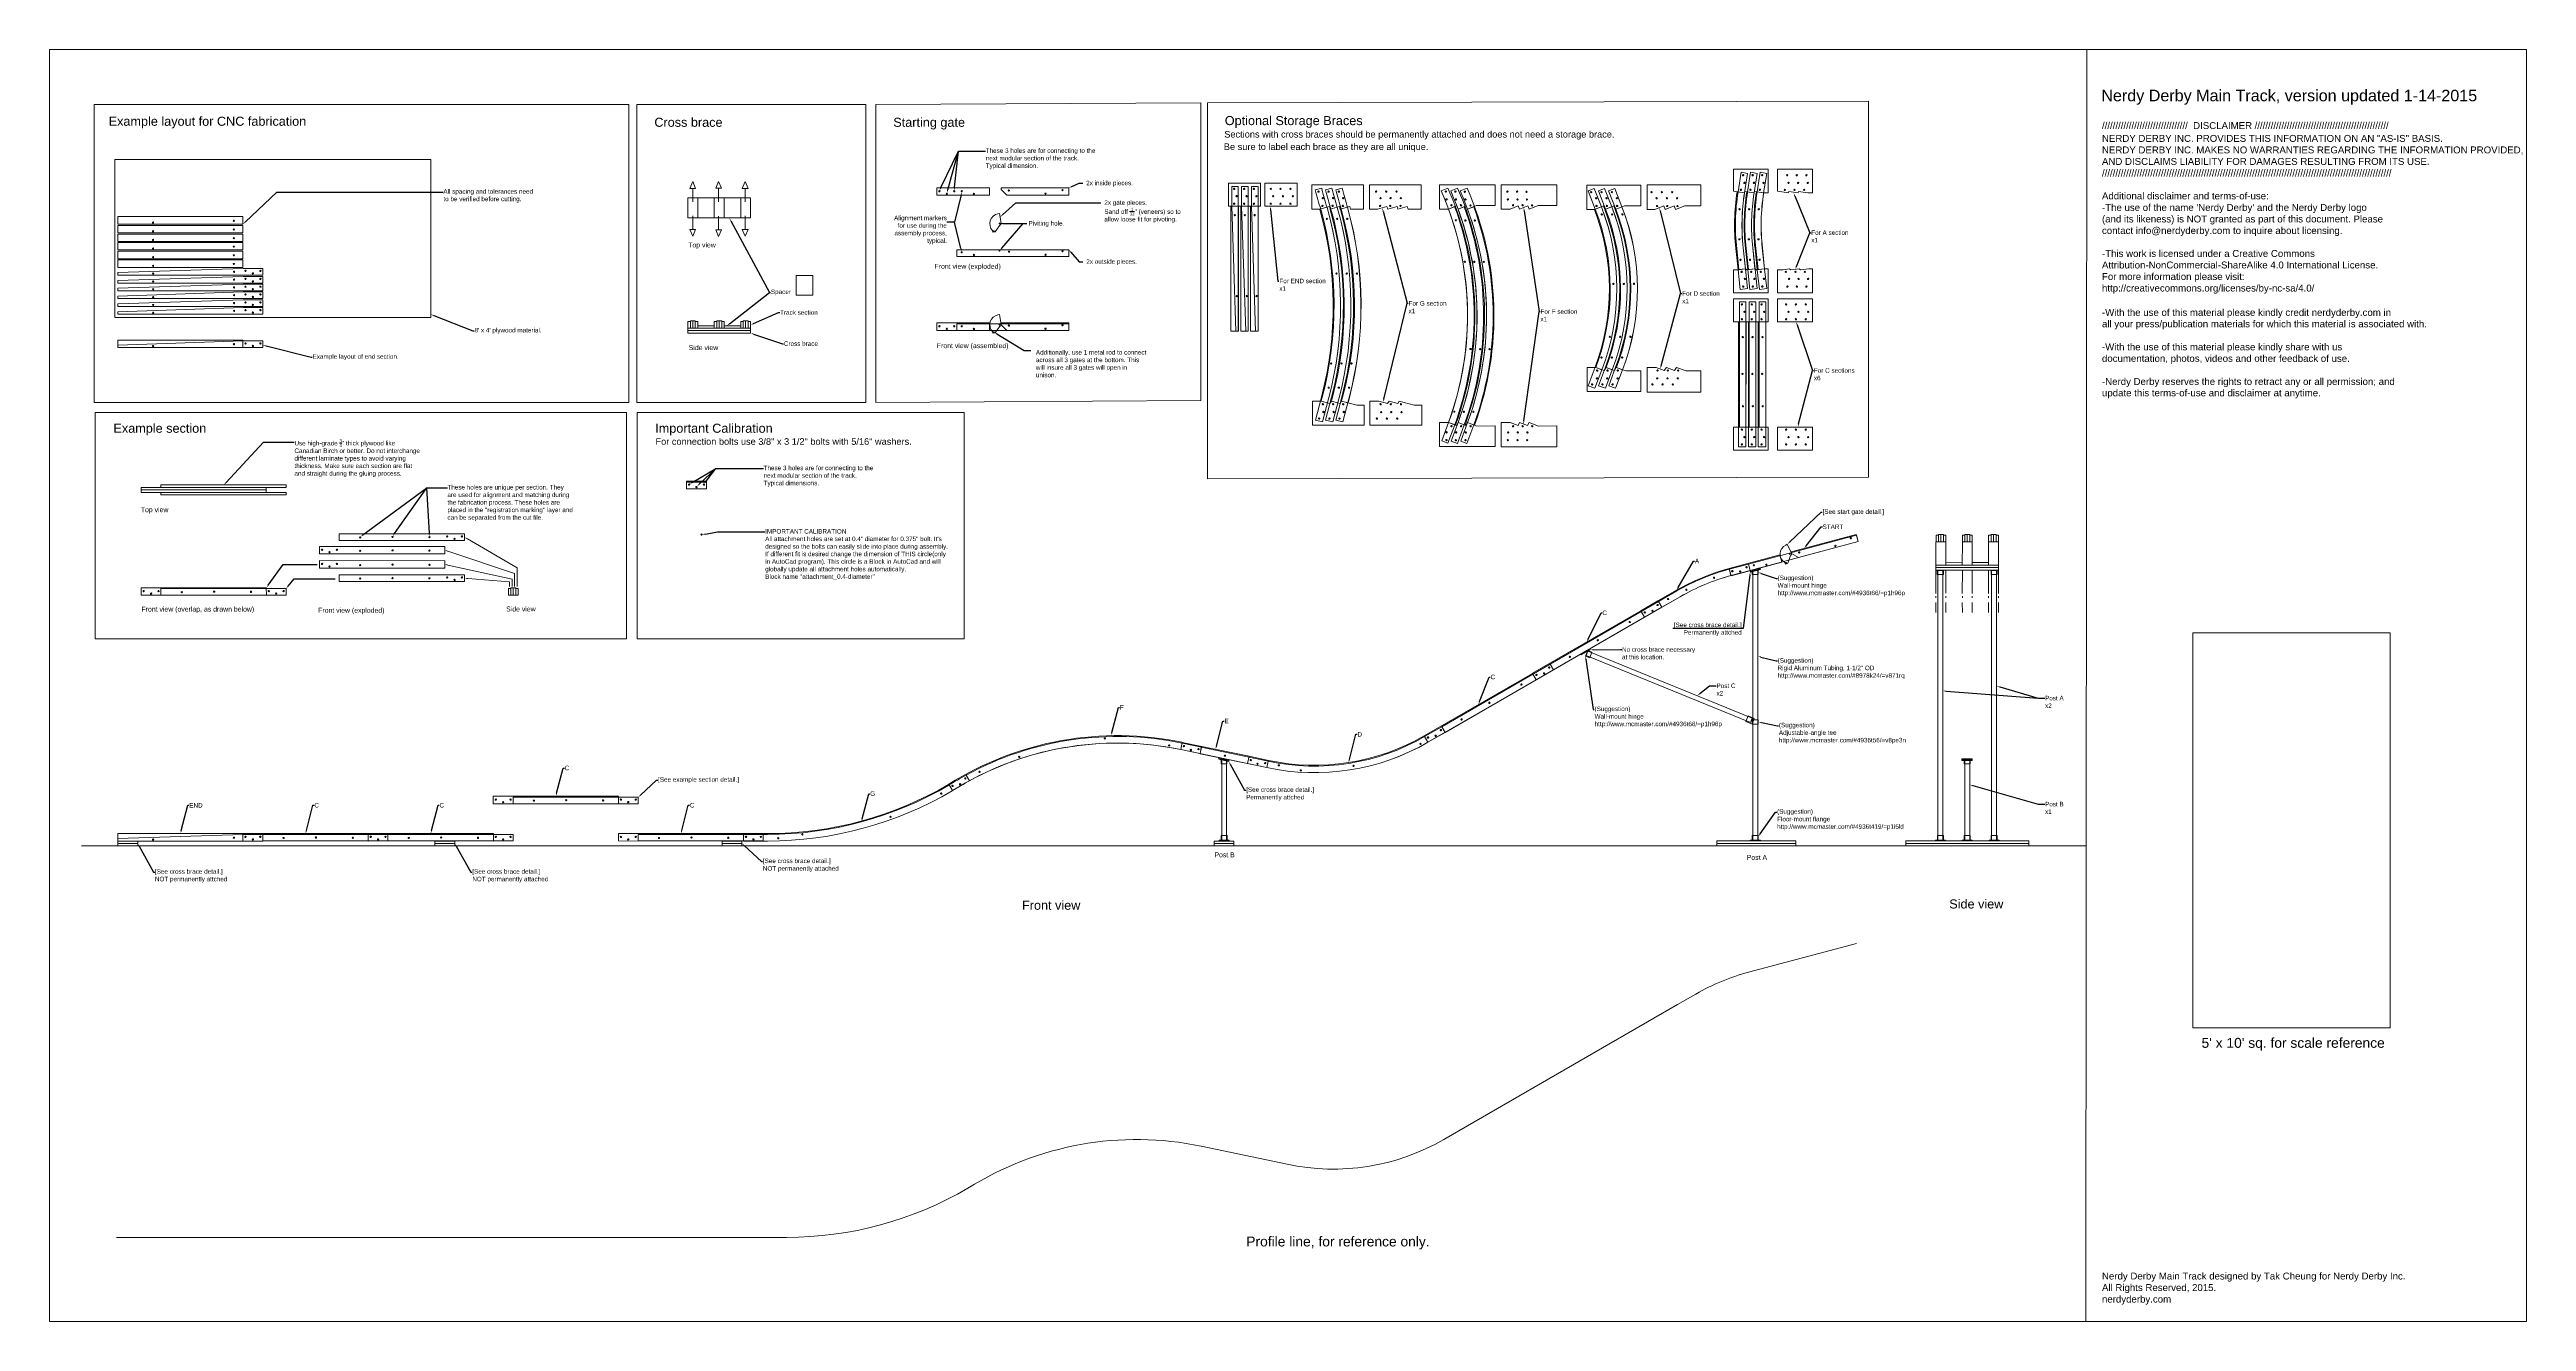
# Model space of a CAD drawing. Header units: millimetres. Extents: x 0 to 39105, y 0 to 9815.
# Drawn here: x 0 to 19105, y 0 to 9815 of the extents above; entities that cross this region are included whole.
import ezdxf
from ezdxf import colors
from ezdxf.entities.mleader import LeaderData, LeaderLine
from ezdxf.math import Vec2, Vec3

# ---------------------------------------------------------------- set-up
doc = ezdxf.new("R2010")
doc.units = ezdxf.units.MM
for name, color, linetype, lineweight in [('newTrack', 7, 'Continuous', 20), ('notes', 7, 'Continuous', 20), ('registration marking', 7, 'Continuous', 20)]:
    doc.layers.add(name, color=color, linetype=linetype, lineweight=lineweight)
doc.styles.add('Arial', font='arial.ttf')
doc.styles.get("Standard").update_dxf_attribs({"font": 'arial.ttf'})

# ---------------------------------------------------------------- blocks, each defined once
blk = doc.blocks.new('*U24')
at = {"layer": 'newTrack'}
blk.add_circle((0, 0), 0.2, dxfattribs=at)
blk = doc.blocks.new('attachmentPoints_0.4_diameter')
for p in [(-2.25, 0.75), (0, 0), (2.25, 0.75)]:
    blk.add_blockref('*U24', p)
blk = doc.blocks.new('connection block')
at = {"layer": 'newTrack'}
blk.add_line((1642.94, -1241.25), (1648.94, -1241.25), dxfattribs=at)
blk.add_lwpolyline([(1648.94, -1241), (1642.94, -1241), (1642.94, -1243.25), (1648.94, -1243.25)], close=True, dxfattribs=at)
blk.add_blockref('attachmentPoints_0.4_diameter', (1645.94, -1242.75))
blk = doc.blocks.new('A2')
at = {"layer": 'newTrack'}
blk.add_lwpolyline([(1551.68, -1549.83), (1556.83, -1546.86), (1562.47, -1543.61, -0.065543), (1578.44, -1536.99), (1579.03, -1539.16, 0.065543), (1563.59, -1545.55), (1557.96, -1548.81), (1552.81, -1551.78)], format="xyb", close=True, dxfattribs=at)
at = {"layer": 'registration marking', "color": 7, "transparency": 33554687}
for centre in [(1573.88, -1539.8), (1559.93, -1546.26), (1565.48, -1543.45)]:
    blk.add_circle(centre, 0.19, dxfattribs=at)
at = {"rotation": 29.99999995973561}
blk.add_blockref('attachmentPoints_0.4_diameter', (1555.16, -1549.85), dxfattribs=at)
blk = doc.blocks.new('A1')
at = {"layer": 'newTrack'}
blk.add_lwpolyline([(1540.05, -1538.54), (1539.05, -1536.81), (1544.63, -1533.58, -0.065543), (1560.55, -1526.99), (1566.35, -1525.44), (1566.86, -1527.37), (1561.07, -1528.92, 0.065543), (1545.63, -1535.32)], format="xyb", close=True, dxfattribs=at)
at = {"layer": 'registration marking', "color": 7, "transparency": 33554687}
for centre in [(1547.53, -1533.21), (1555.93, -1529.56), (1541.98, -1536.02)]:
    blk.add_circle(centre, 0.19, dxfattribs=at)
at = {"rotation": 15.00000002089087}
blk.add_blockref('attachmentPoints_0.4_diameter', (1563.84, -1527.66), dxfattribs=at)
blk = doc.blocks.new('C1')
at = {"layer": 'newTrack'}
blk.add_lwpolyline([(1541.11, -1570.67), (1508.2, -1589.67), (1507.2, -1587.94), (1540.11, -1568.94)], close=True, dxfattribs=at)
at = {"layer": 'registration marking', "color": 7, "transparency": 33554687}
for centre in [(1531.39, -1575.14), (1513.22, -1585.71), (1521.66, -1580.67)]:
    blk.add_circle(centre, 0.19, dxfattribs=at)
at = {"rotation": 29.99999995973561}
blk.add_blockref('attachmentPoints_0.4_diameter', (1538.26, -1571.74), dxfattribs=at)
blk = doc.blocks.new('C2')
at = {"layer": 'newTrack'}
blk.add_lwpolyline([(1485.86, -1583.83), (1518.77, -1564.83), (1519.9, -1566.78), (1486.99, -1585.78)], close=True, dxfattribs=at)
at = {"layer": 'registration marking', "color": 7, "transparency": 33554687}
for centre in [(1515.38, -1568.25), (1497.2, -1578.82), (1505.65, -1573.78)]:
    blk.add_circle(centre, 0.19, dxfattribs=at)
at = {"rotation": 29.99999995973561}
blk.add_blockref('attachmentPoints_0.4_diameter', (1489.34, -1583.85), dxfattribs=at)
blk = doc.blocks.new('D1')
at = {"layer": 'newTrack'}
blk.add_lwpolyline([(1504.86, -1453.9, 0.186063), (1552.35, -1446.45), (1557.54, -1443.45), (1558.54, -1445.18), (1553.35, -1448.18, -0.186038), (1504.44, -1455.86), (1504.85, -1453.9)], format="xyb", close=True, dxfattribs=at)
at = {"layer": 'registration marking', "color": 7, "transparency": 33554687}
for centre in [(1551.09, -1448.65), (1508.08, -1455.18), (1514.72, -1456.71), (1530.76, -1455.34)]:
    blk.add_circle(centre, 0.19, dxfattribs=at)
at = {"rotation": 29.99999995973561}
blk.add_blockref('attachmentPoints_0.4_diameter', (1555.7, -1446.25), dxfattribs=at)
blk = doc.blocks.new('D2')
at = {"layer": 'newTrack'}
blk.add_lwpolyline([(1438.09, -1496.21), (1432.21, -1494.98), (1432.67, -1492.78), (1438.55, -1494.01, 0.186066), (1485.86, -1486.58), (1486.99, -1488.53, -0.186038)], format="xyb", close=True, dxfattribs=at)
at = {"layer": 'registration marking', "color": 7, "transparency": 33554687}
for centre in [(1484.73, -1489), (1441.72, -1495.52), (1464.4, -1495.69), (1448.36, -1497.06)]:
    blk.add_circle(centre, 0.19, dxfattribs=at)
at = {"rotation": 348.2202802125964}
blk.add_blockref('attachmentPoints_0.4_diameter', (1435.25, -1495.11), dxfattribs=at)
blk = doc.blocks.new('E1')
at = {"layer": 'newTrack'}
blk.add_lwpolyline([(1438.49, -1591.5), (1418.19, -1587.27), (1417.79, -1589.23), (1438.09, -1593.46), (1438.49, -1591.5)], dxfattribs=at)
at = {"layer": 'registration marking', "color": 7, "transparency": 33554687}
blk.add_circle((1425.36, -1589.84), 0.19, dxfattribs=at)
at = {"rotation": 348.2202802125964}
blk.add_blockref('attachmentPoints_0.4_diameter', (1435.25, -1592.36), dxfattribs=at)
blk = doc.blocks.new('E2')
at = {"layer": 'newTrack'}
blk.add_lwpolyline([(1389.4, -1560.52), (1388.94, -1562.73), (1409.24, -1566.96), (1409.7, -1564.76)], close=True, dxfattribs=at)
at = {"layer": 'registration marking', "color": 7, "transparency": 33554687}
blk.add_circle((1402.39, -1564.56), 0.19, dxfattribs=at)
at = {"rotation": 348.2202802125964}
blk.add_blockref('attachmentPoints_0.4_diameter', (1391.98, -1562.85), dxfattribs=at)
blk = doc.blocks.new('F1')
at = {"layer": 'newTrack'}
blk.add_lwpolyline([(1365.05, -1527.24, -0.177849), (1429.18, -1517.78), (1435.05, -1519.01), (1435.46, -1517.05), (1429.58, -1515.82, 0.178024), (1364.04, -1525.51)], format="xyb", close=True, dxfattribs=at)
at = {"layer": 'registration marking', "color": 7, "transparency": 33554687}
for centre in [(1406.13, -1514.42), (1425.68, -1516.53), (1368.1, -1524.55), (1380.15, -1520.03)]:
    blk.add_circle(centre, 0.19, dxfattribs=at)
at = {"rotation": 348.2202802125964}
blk.add_blockref('attachmentPoints_0.4_diameter', (1432.22, -1517.91), dxfattribs=at)
blk = doc.blocks.new('END1')
at = {"layer": 'newTrack'}
blk.add_lwpolyline([(1095.16, -1516.52), (1095.16, -1518.52), (1051.16, -1518.52), (1051.16, -1517.77), (1089.16, -1516.52)], close=True, dxfattribs=at)
at = {"layer": 'registration marking', "color": 7, "transparency": 33554687}
for centre in [(1061.85, -1518.07), (1086.41, -1517.49)]:
    blk.add_circle(centre, 0.19, dxfattribs=at)
blk.add_blockref('attachmentPoints_0.4_diameter', (1092.16, -1518.02))
blk = doc.blocks.new('END2')
at = {"layer": 'newTrack'}
blk.add_lwpolyline([(1133.03, -1530.22), (1095.03, -1530.22), (1095.03, -1527.97), (1133.03, -1527.97), (1133.03, -1530.22), (1133.03, -1527.97)], dxfattribs=at)
at = {"layer": 'registration marking', "color": 7, "transparency": 33554687}
for centre in [(1105.71, -1529.77), (1130.27, -1529.2)]:
    blk.add_circle(centre, 0.19, dxfattribs=at)
blk = doc.blocks.new('F2')
at = {"layer": 'newTrack'}
blk.add_lwpolyline([(1703.41, -2340.18), (1702.95, -2342.38, 0.194368), (1633.66, -2354.87), (1632.52, -2352.93, -0.194178)], format="xyb", close=True, dxfattribs=at)
at = {"layer": 'registration marking', "color": 7, "transparency": 33554687}
for centre in [(1679.9, -2339.01), (1653.92, -2344.63), (1699.46, -2341.12), (1641.88, -2349.15)]:
    blk.add_circle(centre, 0.19, dxfattribs=at)
at = {"rotation": 30.42041245312843}
blk.add_blockref('attachmentPoints_0.4_diameter', (1635.99, -2352.92), dxfattribs=at)
blk = doc.blocks.new('G1')
at = {"layer": 'newTrack'}
blk.add_lwpolyline([(1736.56, -2371.79, 0.015901), (1731.3, -2374.88, -0.133392), (1676.17, -2389.83), (1674.94, -2389.83), (1674.94, -2391.83), (1676.16, -2391.83, 0.133468), (1732.34, -2376.59, -0.016157), (1737.57, -2373.52)], format="xyb", close=True, dxfattribs=at)
at = {"layer": 'registration marking', "color": 7, "transparency": 33554687}
for centre in [(1713.61, -2384.48), (1713.61, -2384.48), (1728.97, -2377.41), (1728.97, -2377.41), (1679.49, -2390.99), (1679.49, -2390.99), (1686.8, -2389.86), (1686.8, -2389.86)]:
    blk.add_circle(centre, 0.19, dxfattribs=at)
at = {"rotation": 30.42041245313343}
blk.add_blockref('attachmentPoints_0.4_diameter', (1734.73, -2374.61), dxfattribs=at)
blk = doc.blocks.new('G2')
at = {"layer": 'newTrack'}
blk.add_lwpolyline([(1493.51, -2345.36), (1493.51, -2347.61), (1500.73, -2347.61, 0.133468), (1556.9, -2332.37, -0.000194), (1556.96, -2332.33), (1555.82, -2330.39, 0.00028), (1555.73, -2330.45, -0.133382), (1500.73, -2345.36), (1493.51, -2345.36)], format="xyb", dxfattribs=at)
at = {"layer": 'registration marking', "color": 7, "transparency": 33554687}
for centre in [(1553.53, -2333.19), (1504.05, -2346.77), (1511.36, -2345.64), (1538.17, -2340.26)]:
    blk.add_circle(centre, 0.19, dxfattribs=at)
blk.add_blockref('attachmentPoints_0.4_diameter', (1496.51, -2347.11))
blk = doc.blocks.new('BASE-BLOCK')
at = {"layer": 'notes'}
for points in [[(1157.03, -575.46), (1163.03, -575.46), (1163.03, -574.71), (1157.03, -574.71)], [(1157.03, -576.21), (1163.03, -576.21), (1163.03, -575.46), (1157.03, -575.46)]]:
    blk.add_lwpolyline(points, close=True, dxfattribs=at)
blk = doc.blocks.new('BASE-BLOCK_24INCH')
at = {"layer": 'notes'}
for p, q in [((1649.15, -561.89), (1625.15, -561.89)), ((1625.15, -561.89), (1625.15, -562.64)), ((1625.15, -562.64), (1649.15, -562.64)), ((1649.15, -562.64), (1625.15, -562.64)), ((1625.15, -562.64), (1625.15, -563.39)), ((1625.15, -563.39), (1649.15, -563.39)), ((1649.15, -563.39), (1625.15, -563.39)), ((1649.15, -562.64), (1649.15, -561.89)), ((1649.15, -563.39), (1649.15, -562.64))]:
    blk.add_line(p, q, dxfattribs=at)
blk = doc.blocks.new('START_1')
at = {"layer": 'newTrack', "color": 7, "linetype": 'Continuous', "lineweight": 5, "transparency": 33554687}
blk.add_lwpolyline([(1657.04, -457.27), (1638.29, -457.27), (1636.57, -455.55), (1636.57, -455.02), (1657.04, -455.02), (1657.04, -457.27), (1657.04, -455.02)], dxfattribs=at)
at = {"layer": 'registration marking', "color": 7, "linetype": 'Continuous', "lineweight": 5, "transparency": 33554687}
for centre in [(1638.89, -455.82), (1650.02, -456.76), (1655.16, -455.71)]:
    blk.add_circle(centre, 0.187, dxfattribs=at)
blk = doc.blocks.new('START_2')
at = {"color": 7, "linetype": 'Continuous', "lineweight": 5, "transparency": 33554687}
blk.add_circle((1624.28, -436.85), 0.188, dxfattribs=at)
at = {"layer": 'newTrack', "color": 7, "linetype": 'Continuous', "lineweight": 5, "transparency": 33554687}
blk.add_line((1632.75, -438.1), (1622.77, -438.1), dxfattribs=at)
blk.add_lwpolyline([(1616.77, -435.85), (1632.75, -435.85), (1632.75, -438.1), (1616.77, -438.1)], close=True, dxfattribs=at)
at = {"layer": 'registration marking', "color": 7, "linetype": 'Continuous', "lineweight": 5, "transparency": 33554687}
for centre in [(1624.28, -436.85), (1627.99, -437.66)]:
    blk.add_circle(centre, 0.187, dxfattribs=at)
blk.add_blockref('attachmentPoints_0.4_diameter', (1619.77, -437.6))
blk = doc.blocks.new('START_3')
at = {"color": 7, "linetype": 'Continuous', "lineweight": 5, "transparency": 33554687}
blk.add_circle((1631.6, -433.73), 0.128, dxfattribs=at)
at = {"layer": 'newTrack', "color": 7, "linetype": 'Continuous', "lineweight": 5, "transparency": 33554687}
blk.add_lwpolyline([(1652.6, -433.48), (1652.6, -435.48), (1618.6, -435.48), (1618.6, -433.48)], close=True, dxfattribs=at)
at = {"layer": 'registration marking', "color": 7, "linetype": 'Continuous', "lineweight": 5, "transparency": 33554687}
for centre, radius in [((1620.11, -434.23), 0.188), ((1620.11, -434.23), 0.187), ((1623.83, -435.03), 0.187), ((1634.46, -434.03), 0.187), ((1645.58, -434.97), 0.187), ((1650.72, -433.92), 0.187)]:
    blk.add_circle(centre, radius, dxfattribs=at)
blk = doc.blocks.new('START_4')
at = {"color": 7, "linetype": 'Continuous', "lineweight": 5, "transparency": 33554687}
blk.add_lwpolyline([(1633.99, -453.25), (1634.07, -453.75), (1634.75, -453.63), (1636.19, -451.62, 0.414214), (1636.6, -451.04), (1636.11, -448.09), (1635.61, -448.17, 0.610914)], format="xyb", close=True, dxfattribs=at)
for centre, radius in [((1636.11, -451.13), 0.128), ((1634.34, -453.45), 0.125)]:
    blk.add_circle(centre, radius, dxfattribs=at)

msp = doc.modelspace()

# ---------------------------------------------------------------- linework, layer by layer
at = {"lineweight": 20}
for p, q in [((4961, 8639), (4961, 8744)), ((5000, 8670), (5000, 8517)), ((5127, 8517), (5127, 8670)), ((5161, 8641), (5161, 8745)), ((5204, 8517), (5204, 8670)), ((5331, 8670), (5331, 8517)), ((5366, 8639), (5366, 8744)), ((4961, 8531), (4961, 8426)), ((5161, 8530), (5161, 8425)), ((5366, 8531), (5366, 8426)), ((14550, 6016), (14550, 5836)), ((14627, 6016), (14626, 5837)), ((14754, 6016), (14753, 5836)), ((14830, 6016), (14829, 5836)), ((14957, 6016), (14956, 5836)), ((15033, 6016), (15033, 5836)), ((14550, 5798), (14550, 5618)), ((14627, 5798), (14626, 5619)), ((14754, 5798), (14753, 5618)), ((14830, 5798), (14830, 5618)), ((14957, 5798), (14957, 5618)), ((15033, 5798), (15033, 5618)), ((14550, 5598), (14550, 5584)), ((14550, 5472), (14550, 5549)), ((14627, 5472), (14626, 5549)), ((14627, 5598), (14627, 5584)), ((14754, 5472), (14753, 5549)), ((14754, 5598), (14754, 5584)), ((14830, 5598), (14830, 5584)), ((14830, 5472), (14830, 5549)), ((14957, 5598), (14957, 5584)), ((14957, 5472), (14957, 5549)), ((15033, 5598), (15033, 5584)), ((15033, 5472), (15033, 5549)), ((247, 3670), (15709, 3670))]:
    msp.add_line(p, q, dxfattribs=at)
at = {"linetype": 'ByBlock', "lineweight": 20}
for p, q in [((4934, 7716), (4934, 7716)), ((4953, 7722), (4953, 7722)), ((4972, 7722), (4972, 7722)), ((4993, 7716), (4993, 7716)), ((5137, 7716), (5137, 7716)), ((5157, 7722), (5157, 7722)), ((5175, 7722), (5175, 7722)), ((5197, 7716), (5197, 7716)), ((5340, 7716), (5340, 7716)), ((5360, 7722), (5360, 7722)), ((5378, 7722), (5378, 7722)), ((5400, 7716), (5400, 7716)), ((14560, 6067), (14560, 6067)), ((14580, 6073), (14580, 6073)), ((14598, 6073), (14598, 6073)), ((14620, 6067), (14620, 6067)), ((14763, 6067), (14763, 6067)), ((14783, 6073), (14783, 6073)), ((14801, 6073), (14801, 6073)), ((14823, 6067), (14823, 6067)), ((14966, 6067), (14966, 6067)), ((14986, 6073), (14986, 6073)), ((15005, 6073), (15005, 6073)), ((15026, 6067), (15026, 6067)), ((3548, 5655), (3548, 5655)), ((3568, 5662), (3568, 5662)), ((3586, 5662), (3586, 5662)), ((3608, 5655), (3608, 5655))]:
    msp.add_line(p, q, dxfattribs=at)
at = {"lineweight": 20}
for points in [[(2941, 8966), (2941, 7747), (503, 7747), (503, 8966)], [(4961, 8796), (4938, 8744), (4983, 8744)], [(5161, 8798), (5139, 8745), (5184, 8745)], [(5366, 8797), (5343, 8744), (5389, 8744)], [(13148, 8709), (13150, 8720), (13221, 8709), (13257, 8709), (13257, 8893), (12988, 8893), (12988, 8722), (13074, 8709), (13076, 8720)], [(13488, 8709), (13490, 8720), (13561, 8709), (13597, 8709), (13597, 8893), (13328, 8893), (13328, 8722), (13414, 8709), (13416, 8720)], [(5407, 8670), (5407, 8517), (4924, 8517), (4924, 8670)], [(9093, 8607), (9093, 8784), (9341, 8784), (9341, 8607)], [(9374, 8607), (9374, 8784), (9622, 8784), (9622, 8607)], [(11150, 8771), (10722, 8771), (10722, 8584), (10791, 8584), (10854, 8609), (10864, 8583), (10928, 8609), (10938, 8583), (11006, 8611), (11150, 8611)], [(11625, 8772), (11197, 8772), (11197, 8584), (11266, 8584), (11329, 8609), (11339, 8583), (11403, 8609), (11413, 8583), (11481, 8611), (11625, 8611)], [(12273, 8609), (12148, 8609), (12075, 8581), (12066, 8608), (11996, 8581), (11986, 8608), (11917, 8581), (11857, 8581), (11857, 8769), (12273, 8769)], [(12738, 8609), (12613, 8609), (12541, 8581), (12531, 8608), (12461, 8581), (12451, 8608), (12382, 8581), (12322, 8581), (12322, 8772), (12738, 8772)], [(4961, 8374), (4938, 8426), (4983, 8426)], [(5161, 8372), (5139, 8425), (5184, 8425)], [(5366, 8374), (5343, 8426), (5389, 8426)], [(12988, 7714), (12988, 7892), (13257, 7892), (13257, 7714)], [(13328, 7714), (13328, 7892), (13597, 7892), (13597, 7714)], [(4924, 7716), (4943, 7716), (4943, 7665), (4924, 7665)], [(5407, 7665), (5407, 7646), (4924, 7646), (4924, 7665)], [(5407, 7646), (5407, 7627), (4924, 7627), (4924, 7646)], [(4943, 7722), (4962, 7722), (4962, 7665), (4943, 7665)], [(4962, 7722), (4981, 7722), (4981, 7665), (4962, 7665)], [(4981, 7716), (5000, 7716), (5000, 7665), (4981, 7665)], [(5127, 7684), (5127, 7665), (5000, 7665), (5000, 7684)], [(5127, 7716), (5146, 7716), (5146, 7665), (5127, 7665)], [(5146, 7722), (5166, 7722), (5166, 7665), (5146, 7665)], [(5166, 7722), (5185, 7722), (5185, 7665), (5166, 7665)], [(5185, 7716), (5204, 7716), (5204, 7665), (5185, 7665)], [(5331, 7684), (5331, 7665), (5204, 7665), (5204, 7684)], [(5331, 7716), (5350, 7716), (5350, 7665), (5331, 7665)], [(5350, 7722), (5369, 7722), (5369, 7665), (5350, 7665)], [(5369, 7722), (5388, 7722), (5388, 7665), (5369, 7665)], [(5388, 7716), (5407, 7716), (5407, 7665), (5388, 7665)], [(12273, 7335), (12159, 7335), (12085, 7362), (12070, 7339), (12006, 7362), (11990, 7339), (11927, 7362), (11859, 7362), (11859, 7176), (12273, 7176)], [(12738, 7335), (12624, 7335), (12550, 7362), (12535, 7339), (12471, 7362), (12455, 7339), (12392, 7362), (12324, 7362), (12324, 7172), (12738, 7172)], [(9876, 7084), (9809, 7102), (9741, 7102), (9741, 6916), (10139, 6916), (10139, 7071), (10083, 7071), (9966, 7102), (9955, 7084), (9887, 7102)], [(10321, 7084), (10253, 7102), (10185, 7102), (10185, 6916), (10584, 6916), (10584, 7071), (10527, 7071), (10410, 7102), (10399, 7084), (10332, 7102)], [(11150, 6751), (10722, 6751), (10722, 6937), (10791, 6937), (10852, 6915), (10864, 6937), (10925, 6915), (10938, 6937), (11009, 6910), (11150, 6911)], [(11625, 6749), (11197, 6749), (11197, 6937), (11266, 6937), (11327, 6915), (11339, 6937), (11400, 6915), (11413, 6937), (11484, 6910), (11625, 6911)], [(12988, 6724), (12988, 6902), (13257, 6902), (13257, 6724)], [(13328, 6724), (13328, 6902), (13597, 6902), (13597, 6724)], [(1672, 6436), (1672, 6417), (706, 6417), (706, 6436)], [(1672, 6417), (1672, 6398), (706, 6398), (706, 6417)], [(1824, 6455), (1824, 6436), (859, 6436), (859, 6455)], [(1824, 6398), (1824, 6379), (859, 6379), (859, 6398)], [(14551, 6067), (14570, 6067), (14570, 6016), (14551, 6016)], [(14570, 6073), (14589, 6073), (14589, 6016), (14570, 6016)], [(14589, 6073), (14608, 6073), (14608, 6016), (14589, 6016)], [(14608, 6067), (14627, 6067), (14627, 6016), (14608, 6016)], [(14754, 6067), (14773, 6067), (14773, 6016), (14754, 6016)], [(14773, 6073), (14792, 6073), (14792, 6016), (14773, 6016)], [(14792, 6073), (14811, 6073), (14811, 6016), (14792, 6016)], [(14811, 6067), (14830, 6067), (14830, 6016), (14811, 6016)], [(14957, 6067), (14976, 6067), (14976, 6016), (14957, 6016)], [(14976, 6073), (14995, 6073), (14995, 6016), (14976, 6016)], [(14995, 6073), (15014, 6073), (15014, 6016), (14995, 6016)], [(15014, 6067), (15033, 6067), (15033, 6016), (15014, 6016)], [(13119, 5788), (13120, 5782), (13196, 5802), (13194, 5808)], [(13133, 5798), (13133, 5763), (13179, 5763), (13179, 5798)], [(13176, 5795), (13176, 3715), (13138, 3715), (13138, 5795)], [(15033, 5836), (15033, 5817), (14550, 5817), (14550, 5836)], [(15033, 5817), (15033, 5798), (14550, 5798), (14550, 5817)], [(14561, 5798), (14561, 5763), (14608, 5763), (14608, 5798)], [(14604, 5795), (14604, 3715), (14566, 3715), (14566, 5795)], [(14753, 5855), (14753, 5836), (14626, 5837), (14626, 5856)], [(14957, 5856), (14957, 5837), (14829, 5837), (14829, 5856)], [(15022, 5798), (15022, 5763), (14976, 5763), (14976, 5798)], [(14980, 5795), (14980, 3715), (15018, 3715), (15018, 5795)], [(3539, 5655), (3558, 5655), (3558, 5605), (3539, 5605)], [(3558, 5662), (3577, 5662), (3577, 5605), (3558, 5605)], [(3577, 5662), (3596, 5662), (3596, 5605), (3577, 5605)], [(3596, 5655), (3615, 5655), (3615, 5605), (3596, 5605)], [(11811, 5150), (11814, 5144), (11882, 5183), (11878, 5189)], [(11847, 5135), (11880, 5122), (11897, 5165), (11865, 5178)], [(11866, 5173), (13133, 4656), (13119, 4621), (11852, 5138)], [(13149, 4653), (13102, 4673), (13085, 4630), (13132, 4610)], [(13180, 4609), (13180, 4644), (13134, 4644), (13134, 4609)], [(9020, 4345), (9018, 4338), (9095, 4322), (9096, 4329)], [(9021, 4351), (9020, 4345), (9096, 4329), (9098, 4335)], [(9036, 4337), (9036, 4302), (9082, 4302), (9082, 4337)], [(9079, 4334), (9079, 3715), (9041, 3715), (9041, 4334)], [(9099, 3708), (9099, 3715), (9021, 3715), (9021, 3708)], [(9083, 3715), (9083, 3749), (9037, 3749), (9037, 3715)], [(13196, 3708), (13196, 3715), (13118, 3715), (13118, 3708)], [(13180, 3715), (13180, 3749), (13133, 3749), (13133, 3715)], [(14624, 3708), (14624, 3715), (14546, 3715), (14546, 3708)], [(14608, 3715), (14608, 3749), (14562, 3749), (14562, 3715)], [(14960, 3708), (14960, 3715), (15038, 3715), (15038, 3708)], [(14976, 3715), (14976, 3749), (15022, 3749), (15022, 3715)]]:
    msp.add_lwpolyline(points, close=True, dxfattribs=at)
for points in [[(9956, 8583), (9950, 8604), (9877, 8583), (9872, 8604), (9799, 8583), (9737, 8583), (9737, 8771), (10135, 8771), (10135, 8583), (10034, 8583), (10029, 8604), (9956, 8583)], [(10400, 8583), (10395, 8604), (10322, 8583), (10316, 8604), (10243, 8583), (10181, 8583), (10181, 8771), (10580, 8771), (10580, 8583), (10479, 8583), (10473, 8604), (10400, 8583)], [(5887, 8071), (5760, 8071), (5760, 7919), (5887, 7919), (5887, 8071)], [(13081, 8122), (13092, 8115), (13155, 8122), (13165, 8115), (13229, 8122), (13257, 8122), (13257, 7939), (12988, 7939), (12988, 8116), (13031, 8116), (13081, 8122)], [(13421, 8122), (13432, 8115), (13495, 8122), (13505, 8115), (13569, 8122), (13597, 8122), (13597, 7939), (13328, 7939), (13328, 8116), (13371, 8116), (13421, 8122)]]:
    msp.add_lwpolyline(points, dxfattribs=at)
at = {"color": 252, "lineweight": 20, "true_color": 0x939598}
for points in [[(14751, 4343), (14751, 4336), (14829, 4337), (14829, 4343)], [(14751, 4336), (14751, 4329), (14829, 4330), (14829, 4337)], [(14768, 4337), (14768, 4302), (14815, 4302), (14815, 4337)], [(14811, 4334), (14811, 3715), (14773, 3715), (14773, 4334)], [(14831, 3708), (14831, 3715), (14753, 3715), (14753, 3708)], [(14815, 3715), (14815, 3749), (14769, 3749), (14769, 3715)]]:
    msp.add_lwpolyline(points, close=True, dxfattribs=at)
at = {"layer": 'newTrack', "lineweight": 20}
for points in [[(13117, 5795), (13119, 5788), (13194, 5808), (13192, 5815)], [(14317, 3689), (15267, 3689), (15267, 3708), (14317, 3708)], [(14317, 3670), (15267, 3670), (15267, 3689), (14317, 3689)]]:
    msp.add_lwpolyline(points, close=True, dxfattribs=at)
msp.add_lwpolyline([(13938, 2918), (13104, 2695, 0.065543), (12699, 2527), (12556, 2445), (10754, 1404, -0.186063), (9547, 1214), (8883, 1353, 0.194501), (7084, 1028, -0.133369), (5684, 649), (516, 649)], format="xyb", dxfattribs=at)
at = {"layer": 'notes', "lineweight": 20, "transparency": 33554687}
msp.add_line((15713, 9815), (15707, 0), dxfattribs=at)
at = {"layer": 'notes', "color": 7, "linetype": 'Continuous', "lineweight": 20, "transparency": 33554687, "flags": 128}
for points in [[(0, 9815), (19105, 9815), (19105, 0), (0, 0)], [(345, 9390), (4467, 9390), (4467, 7092), (345, 7092)], [(4531, 9390), (6296, 9390), (6296, 7092), (4531, 7092)], [(6374, 9390), (8880, 9404), (8880, 7106), (6374, 7092)], [(8931, 9404), (14029, 9418), (14029, 6516), (8931, 6503)], [(353, 7015), (4449, 7015), (4449, 5268), (353, 5268)], [(4532, 7015), (7054, 7015), (7054, 5268), (4532, 5268)]]:
    msp.add_lwpolyline(points, close=True, dxfattribs=at)
at = {"layer": 'notes', "linetype": 'ByBlock', "lineweight": 20, "transparency": 33554687}
for points in [[(3072, 5944), (3587, 5773), (3586, 5671)], [(3223, 6040), (3608, 5815), (3608, 5671)], [(3073, 5837), (3568, 5728), (3568, 5671)], [(3226, 5733), (3548, 5708), (3548, 5671)]]:
    msp.add_lwpolyline(points, dxfattribs=at)
at = {"layer": 'notes', "lineweight": 20, "transparency": 33554687}
msp.add_lwpolyline([(18055, 5313), (18055, 2265), (16531, 2265), (16531, 5313)], close=True, dxfattribs=at)
for points in [[(3071, 5940), (3048, 5952), (3074, 5948)], [(3221, 6036), (3201, 6052), (3225, 6043)], [(3072, 5833), (3048, 5843), (3074, 5841)], [(3226, 5729), (3201, 5735), (3226, 5737)]]:
    msp.add_solid(points, dxfattribs=at)

# ---------------------------------------------------------------- block references
at = {"lineweight": 20, "yscale": 25.4, "zscale": 25.4}
for name, p, xscale, rotation in [('A1', (-38487, -11828), 25.4, 66.1217213024327), ('A1', (-38414, -11828), 25.4, 66.1217213024327), ('A1', (-38340, -11828), 25.4, 66.1217213024327), ('attachmentPoints_0.4_diameter', (13073, 8786), 25.4, 81.12172132332329), ('attachmentPoints_0.4_diameter', (13147, 8786), 25.4, 81.12172132332329), ('attachmentPoints_0.4_diameter', (13220, 8786), 25.4, 81.12172132332329), ('attachmentPoints_0.4_diameter', (13413, 8786), 25.4, 81.12172132332329), ('attachmentPoints_0.4_diameter', (13487, 8786), 25.4, 81.12172132332329), ('attachmentPoints_0.4_diameter', (13561, 8786), 25.4, 81.12172132332329), ('END2', (-29698, -20172), 25.4, 89.99999994949653), ('END1', (-29401, -19058), 25.4, 89.99999994949653), ('attachmentPoints_0.4_diameter', (9156, 8683), 25.4, 90), ('END2', (-29622, -20172), 25.4, 89.99999994949653), ('END1', (-29325, -19058), 25.4, 89.99999994949653), ('attachmentPoints_0.4_diameter', (9233, 8683), 25.4, 90), ('END2', (-29546, -20172), 25.4, 89.99999994949653), ('END1', (-29249, -19058), 25.4, 89.99999994949653), ('attachmentPoints_0.4_diameter', (9309, 8683), 25.4, 90), ('G1', (-59720, -18598), 25.4, 75.26052385392865), ('G2', (-57500, -14574), 25.4, 75.26052385392865), ('attachmentPoints_0.4_diameter', (9438, 8683), 25.4, 90), ('G1', (-59641, -18598), 25.4, 75.26052385392865), ('G2', (-57421, -14574), 25.4, 75.26052385392865), ('attachmentPoints_0.4_diameter', (9514, 8683), 25.4, 90), ('G1', (-59562, -18598), 25.4, 75.26052385392865), ('G2', (-57343, -14574), 25.4, 75.26052385392865), ('attachmentPoints_0.4_diameter', (9590, 8683), 25.4, 90), ('attachmentPoints_0.4_diameter', (9821, 8669), 25.4, 105.6809363070623), ('attachmentPoints_0.4_diameter', (9900, 8669), 25.4, 105.6809363070623), ('attachmentPoints_0.4_diameter', (9978, 8669), 25.4, 105.6809363070623), ('attachmentPoints_0.4_diameter', (10266, 8669), 25.4, 105.6809363070623), ('attachmentPoints_0.4_diameter', (10344, 8669), 25.4, 105.6809363070623), ('attachmentPoints_0.4_diameter', (10423, 8669), 25.4, 105.6809363070623), ('F2', (75961, 41050), 25.4, 261.6112563868035), ('F1', (54226, 37226), 25.4, 261.6112563868035), ('F2', (76035, 41049), 25.4, 261.6112563868035), ('F1', (54299, 37225), 25.4, 261.6112563868035), ('F2', (76108, 41049), 25.4, 261.6112563868035), ('F1', (54373, 37225), 25.4, 261.6112563868035), ('attachmentPoints_0.4_diameter', (10774, 8659), 25.4, 292.0316688399319), ('attachmentPoints_0.4_diameter', (10847, 8659), 25.4, 292.0316688399319), ('attachmentPoints_0.4_diameter', (10921, 8658), 25.4, 292.0316688399319), ('attachmentPoints_0.4_diameter', (11249, 8659), 25.4, 292.0316688399319), ('attachmentPoints_0.4_diameter', (11323, 8659), 25.4, 292.0316688399319), ('attachmentPoints_0.4_diameter', (11396, 8658), 25.4, 292.0316688399319), ('D1', (-30375, -24815), 25.4, 81.2727167512081), ('D2', (-31132, -22994), 25.4, 81.2727167512081), ('D1', (-30295, -24815), 25.4, 81.2727167512081), ('D2', (-31052, -22994), 25.4, 81.2727167512081), ('D1', (-30216, -24815), 25.4, 81.2727167512081), ('D2', (-30973, -22994), 25.4, 81.2727167512081), ('attachmentPoints_0.4_diameter', (11930, 8668), 25.4, 111.272716710944), ('attachmentPoints_0.4_diameter', (12010, 8668), 25.4, 111.272716710944), ('attachmentPoints_0.4_diameter', (12089, 8668), 25.4, 111.272716710944), ('attachmentPoints_0.4_diameter', (12396, 8668), 25.4, 111.272716710944), ('attachmentPoints_0.4_diameter', (12475, 8668), 25.4, 111.272716710944), ('attachmentPoints_0.4_diameter', (12554, 8668), 25.4, 111.272716710944), ('A2', (-38910, -12140), 25.4, 66.1217213024327), ('A2', (-38836, -12140), 25.4, 66.1217213024327), ('A2', (-38762, -12140), 25.4, 66.1217213024327), ('attachmentPoints_0.4_diameter', (13077, 8045), 25.4, 96.12172126216781), ('attachmentPoints_0.4_diameter', (13150, 8045), 25.4, 96.12172126216781), ('attachmentPoints_0.4_diameter', (13224, 8045), 25.4, 96.12172126216781), ('attachmentPoints_0.4_diameter', (13417, 8045), 25.4, 96.12172126216781), ('attachmentPoints_0.4_diameter', (13491, 8045), 25.4, 96.12172126216781), ('attachmentPoints_0.4_diameter', (13564, 8045), 25.4, 96.12172126216781), ('C1', (-41037, -6085), 25.4, 60.00000004026374), ('C1', (-40961, -6085), 25.4, 60.00000004026374), ('C1', (-40885, -6085), 25.4, 60.00000004026374), ('attachmentPoints_0.4_diameter', (13073, 7791), 25.4, 90), ('attachmentPoints_0.4_diameter', (13149, 7791), 25.4, 90), ('attachmentPoints_0.4_diameter', (13225, 7791), 25.4, 90), ('attachmentPoints_0.4_diameter', (13413, 7791), 25.4, 90), ('attachmentPoints_0.4_diameter', (13489, 7791), 25.4, 90), ('attachmentPoints_0.4_diameter', (13565, 7791), 25.4, 90), ('C2', (-40682, -5821), 25.4, 60.00000004026374), ('C2', (-40606, -5821), 25.4, 60.00000004026374), ('C2', (-40530, -5821), 25.4, 60.00000004026374), ('attachmentPoints_0.4_diameter', (11936, 7278), 25.4, 69.49299696380434), ('attachmentPoints_0.4_diameter', (12015, 7278), 25.4, 69.49299696380434), ('attachmentPoints_0.4_diameter', (12094, 7278), 25.4, 69.49299696380434), ('attachmentPoints_0.4_diameter', (12401, 7278), 25.4, 69.49299696380434), ('attachmentPoints_0.4_diameter', (12480, 7278), 25.4, 69.49299696380434), ('attachmentPoints_0.4_diameter', (12559, 7278), 25.4, 69.49299696380434), ('attachmentPoints_0.4_diameter', (9826, 7018), -25.4, 75.26301600393988), ('attachmentPoints_0.4_diameter', (9905, 7018), -25.4, 75.26301600393988), ('attachmentPoints_0.4_diameter', (9983, 7018), -25.4, 75.26301600393988), ('attachmentPoints_0.4_diameter', (10271, 7018), -25.4, 75.26301600393988), ('attachmentPoints_0.4_diameter', (10349, 7018), -25.4, 75.26301600393988), ('attachmentPoints_0.4_diameter', (10428, 7018), -25.4, 75.26301600393988), ('attachmentPoints_0.4_diameter', (10776, 6861), 25.4, 249.8315365994013), ('attachmentPoints_0.4_diameter', (10850, 6861), 25.4, 249.8315365994013), ('attachmentPoints_0.4_diameter', (10924, 6861), 25.4, 249.8315365994013), ('attachmentPoints_0.4_diameter', (11251, 6861), 25.4, 249.8315365994013), ('attachmentPoints_0.4_diameter', (11325, 6861), 25.4, 249.8315365994013), ('attachmentPoints_0.4_diameter', (11399, 6861), 25.4, 249.8315365994013), ('attachmentPoints_0.4_diameter', (13073, 6825), 25.4, 90), ('attachmentPoints_0.4_diameter', (13149, 6825), 25.4, 90), ('attachmentPoints_0.4_diameter', (13225, 6825), 25.4, 90), ('attachmentPoints_0.4_diameter', (13413, 6825), 25.4, 90), ('attachmentPoints_0.4_diameter', (13489, 6825), 25.4, 90), ('attachmentPoints_0.4_diameter', (13565, 6825), 25.4, 90), ('C2', (-10487, 59691), 25.4, 330.0000000402641), ('C1', (-10752, 60149), 25.4, 330.0000000402641), ('C2', (-10487, 59581), 25.4, 330.0000000402641), ('C1', (-10752, 59832), 25.4, 330.0000000402641), ('C2', (-11863, 59372), 25.4, 330.0000000402641), ('C1', (-12128, 59727), 25.4, 330.0000000402641)]:
    msp.add_blockref(name, p, dxfattribs=dict(at, xscale=xscale, rotation=rotation))
at = {"lineweight": 20, "xscale": 25.4, "yscale": 25.4, "zscale": 25.4}
for name, p in [('START_2', (-34221, 19818)), ('START_1', (-34228, 20305)), ('END2', (-27287, 47336)), ('END2', (-27287, 47269)), ('START_4', (-34229, 19931)), ('END2', (-27287, 47202)), ('END2', (-27287, 47136)), ('END2', (-27287, 47069)), ('START_3', (-34115, 19280)), ('END2', (-27287, 47002)), ('END1', (-26172, 46645)), ('END1', (-26172, 46584)), ('END1', (-26172, 46524)), ('END1', (-26172, 46464)), ('END1', (-26172, 46403)), ('END1', (-26172, 46343)), ('START_2', (-34221, 18776)), ('START_3', (-34115, 18709)), ('START_4', (-34229, 19151)), ('START_1', (-34228, 19263)), ('END2', (-27287, 46383)), ('END1', (-26172, 46086)), ('connection block', (-36817, 38005)), ('*U24', (5029, 6072))]:
    msp.add_blockref(name, p, dxfattribs=at)
at = {"layer": 'newTrack', "lineweight": 20, "xscale": 25.4, "yscale": 25.4, "zscale": 25.4}
for name, p, rotation in [('START_3', (-29458, 5838), 14.99999999999672), ('START_4', (-29683, 6235), 14.99999999999672), ('START_1', (-29710, 6344), 14.99999999999672), ('START_2', (-29577, 5875), 14.99999999999672), ('C2', (-9147, 57763), 330.0000000402641), ('C1', (-9412, 58118), 330.0000000402641), ('C2', (-11078, 57475), 330.0000000402641), ('C1', (-11342, 57830), 330.0000000402641), ('C2', (-10112, 57475), 330.0000000402641), ('C1', (-10377, 57830), 330.0000000402641), ('C2', (-8182, 57475), 330.0000000402641), ('C1', (-8447, 57830), 330.0000000402641)]:
    msp.add_blockref(name, p, dxfattribs=dict(at, rotation=rotation))
for name, p in [('A2', (-27138, 44850)), ('A1', (-26682, 44590)), ('C1', (-26709, 45406)), ('C2', (-26302, 45231)), ('C2', (-27138, 44748)), ('C1', (-27544, 44923)), ('F2', (-34530, 63910)), ('D1', (-28823, 41253)), ('F1', (-27576, 42965)), ('E2', (-26554, 44106)), ('E1', (-27138, 44748)), ('D2', (-27138, 42278)), ('G1', (-37038, 64460)), ('G2', (-32582, 63337)), ('END2', (-27287, 42575)), ('END1', (-26172, 42278))]:
    msp.add_blockref(name, p, dxfattribs=at)
at = {"layer": 'notes', "lineweight": 20, "transparency": 33554687, "xscale": 25.4, "yscale": 25.4, "zscale": 25.4}
for name, p in [('BASE-BLOCK', (-28861, 18305)), ('BASE-BLOCK', (-26416, 18305)), ('BASE-BLOCK', (-24200, 18305)), ('BASE-BLOCK', (-20405, 18305)), ('BASE-BLOCK_24INCH', (-28418, 17980))]:
    msp.add_blockref(name, p, dxfattribs=at)

# ---------------------------------------------------------------- texts
at = {"layer": 'notes', "lineweight": 20, "transparency": 33554687, "style": 'Arial'}
for s, height, p in [('Nerdy Derby Main Track, version updated 1-14-2015', 88.9, (15826, 9416)), ('Example layout for CNC fabrication', 69.85, (456, 9227)), ('Cross brace', 69.85, (4665, 9219)), ('Starting gate', 69.85, (6508, 9219)), ('Sections with cross braces should be permanently attached and does not need a storage brace.', 50.8, (9061, 9136)), ('Optional Storage Braces', 69.85, (9065, 9232)), ('////////////////////////////////  DISCLAIMER', 53.28, (15831, 9202)), ('//////////////////////////////////////////////////', 53.28, (17008, 9202)), ('Be sure to label each brace as they are all unique.', 50.8, (9058, 9040)), ('NERDY DERBY INC. PROVIDES THIS INFORMATION ON AN "AS-IS" BASIS.', 53.28, (15831, 9103)), ('NERDY DERBY INC. MAKES NO WARRANTIES REGARDING THE INFORMATION PROVIDED,', 53.28, (15831, 9014)), ('AND DISCLAIMS LIABILITY FOR DAMAGES RESULTING FROM ITS USE.', 53.28, (15831, 8925)), ('////////////////////////////////////////////////////////////////////////////////////////////////////////////', 53.282, (15831, 8836)), ('Additional disclaimer and terms-of-use:', 53.28, (15831, 8659)), ("-The use of the name 'Nerdy Derby' and the Nerdy Derby logo", 53.28, (15831, 8570)), ('contact info@nerdyderby.com to inquire about licensing.', 53.28, (15831, 8392)), ('(and its likeness) is NOT granted as part of this document. Please', 53.28, (15831, 8481)), ('Top view', 38.1, (4926, 8288)), ('-This work is licensed under a Creative Commons', 53.28, (15831, 8215)), ('Front view (exploded)', 38.1, (6826, 8123)), ('Attribution-NonCommercial-ShareAlike 4.0 International License.', 53.28, (15831, 8126)), ('For more information please visit:', 53.28, (15831, 8037)), ('http://creativecommons.org/licenses/by-nc-sa/4.0/', 53.28, (15831, 7948)), ('-With the use of this material please kindly credit nerdyderby.com in', 53.28, (15831, 7760)), ('all your press/publication materials for which this material is associated with.', 53.28, (15831, 7672)), ('Side view', 38.1, (4930, 7496)), ('Front view (assembled)', 38.1, (6844, 7511)), ('-With the use of this material please kindly share with us', 53.28, (15831, 7494)), ('documentation, photos, videos and other feedback of use.', 53.28, (15831, 7405)), ('-Nerdy Derby reserves the rights to retract any or all permission; and', 53.28, (15831, 7227)), ('update this terms-of-use and disclaimer at anytime.', 53.28, (15831, 7139)), ('Example section', 69.85, (493, 6858)), ('Important Calibration', 69.85, (4672, 6858)), ('For connection bolts use 3/8" x 3 1/2" bolts with 5/16" washers. ', 50.8, (4674, 6765)), ('Top view', 38.1, (704, 6245)), ('Front view (overlap, as drawn below) ', 38.1, (709, 5478)), ('Front view (exploded)', 38.1, (2072, 5469)), ('Side view', 38.1, (3522, 5479)), ('Post B', 38.1, (8985, 3582)), ('Post A', 38.1, (13091, 3562)), ('Front view ', 69.85, (7501, 3177)), ('Side view ', 69.8, (14653, 3187)), ("5' x 10' sq. for scale reference", 76.2, (16599, 2112)), ('Profile line, for reference only.', 76.2, (9231, 579)), ('All Rights Reserved, 2015.', 53.28, (15831, 235)), ('nerdyderby.com', 53.28, (15831, 146)), ('Nerdy Derby Main Track designed by Tak Cheung for Nerdy Derby Inc.', 53.28, (15831, 324))]:
    msp.add_text(s, height=height, dxfattribs=at).set_placement(p)

# ---------------------------------------------------------------- leaders
at = {"layer": 'notes', "lineweight": 20, "transparency": 33554687}
ml = msp.add_multileader_mtext('Standard', dxfattribs=at)
ml.set_content('')
ml.set_leader_properties()
ml.build(insert=Vec2(0, 0))
ml.multileader.update_dxf_attribs({"text_right_attachment_type": 6, "dogleg_length": 6.23, "arrow_head_size": 25.4})
ctx = ml.context
ctx.base_point, ctx.char_height, ctx.arrow_head_size, ctx.landing_gap_size, ctx.plane_origin = Vec3(7194, 9030), 34.9, 25.4, 2.29, Vec3(6646, 8912)
ctx.right_attachment = 6
notes = []
notes.append((ctx, [(0, (1, 1, 0), (7036, 9030), (1, 0), 158, [(0, [(6864, 8727), (7010, 9030)], 0, [])])]))
ctx.mtext, ml.multileader.dxf.content_type = None, 0
ml = msp.add_multileader_mtext('Standard', dxfattribs=at)
ml.set_content('These 3 holes are for connecting to the^Jnext modular section of the track.^JTypical dimension.', color=256, style='Arial')
ml.set_leader_properties()
ml.build(insert=Vec2(0, 0))
ml.multileader.update_dxf_attribs({"text_right_attachment_type": 6, "dogleg_length": 0, "arrow_head_size": 25.4})
ctx = ml.context
ctx.base_point, ctx.char_height, ctx.arrow_head_size, ctx.landing_gap_size, ctx.plane_origin = Vec3(7219, 9030), 34.92, 25.4, 2.29, Vec3(6706, 8909)
ctx.right_attachment = 6
notes.append((ctx, [(0, (1, 1, 0), (7219, 9030), (1, 0), 0, [(0, [(6921, 8708), (7010, 9030)], 0, [])])]))
ctx.mtext.insert, ctx.mtext.flow_direction = Vec3(7221, 9053), 5
ml = msp.add_multileader_mtext('Standard', dxfattribs=at)
ml.set_content('', color=256, style='Arial')
ml.set_leader_properties()
ml.build(insert=Vec2(0, 0))
ml.multileader.update_dxf_attribs({"text_right_attachment_type": 6, "dogleg_length": 0.36, "arrow_head_size": 25.4})
ctx = ml.context
ctx.base_point, ctx.char_height, ctx.arrow_head_size, ctx.landing_gap_size, ctx.plane_origin = Vec3(7019, 9030), 34.9, 25.4, 2.29, Vec3(6761, 8912)
ctx.right_attachment = 6
notes.append((ctx, [(0, (1, 1, 0), (7010, 9030), (1, 0), 9.14, [(0, [(6978, 8727)], 0, [])])]))
ctx.mtext.insert, ctx.mtext.flow_direction = Vec3(7021, 9048), 5
ml = msp.add_multileader_mtext('Standard', dxfattribs=at)
ml.set_content('2x inside pieces.', color=256, style='Arial')
ml.set_leader_properties()
ml.build(insert=Vec2(0, 0))
ml.multileader.update_dxf_attribs({"leader_type": 0, "text_right_attachment_type": 6, "dogleg_length": 0.36, "arrow_head_size": 25.4})
ctx = ml.context
ctx.base_point, ctx.char_height, ctx.arrow_head_size, ctx.landing_gap_size, ctx.plane_origin = Vec3(7993, 8781), 34.92, 25.4, 2.29, Vec3(7965, 8829)
ctx.right_attachment = 6
notes.append((ctx, [(0, (1, 1, 0), (7984, 8781), (1, 0), 9.14, [(0, [(7861, 8747)], 0, [])])]))
ctx.mtext.insert, ctx.mtext.width, ctx.mtext.flow_direction = Vec3(7996, 8803), 501.67, 5
ml = msp.add_multileader_mtext('Standard', dxfattribs=at)
ml.set_content('\\A1;All spacing and tolerances need to be verified before cutting. ', color=256, style='Arial')
ml.set_leader_properties()
ml.build(insert=Vec2(0, 0))
ml.multileader.update_dxf_attribs({"text_right_attachment_type": 6, "dogleg_length": 0, "arrow_head_size": 25.4})
ctx = ml.context
ctx.base_point, ctx.char_height, ctx.arrow_head_size, ctx.landing_gap_size, ctx.plane_origin = Vec3(3035, 8715), 34.92, 25.4, 2.29, Vec3(2650, 8464)
ctx.right_attachment = 6
notes.append((ctx, [(0, (1, 1, 0), (3035, 8715), (1, 0), 0, [(0, [(1492, 8468), (1752, 8715)], 0, [])])]))
ctx.mtext.insert, ctx.mtext.width, ctx.mtext.defined_height, ctx.mtext.flow_direction = Vec3(3038, 8738), 733.98, 278, 5
ml = msp.add_multileader_mtext('Standard', dxfattribs=at)
ml.set_content('Alignment markers for use during the assembly process,\\Ptypical.', color=256, style='Arial')
ml.set_leader_properties()
ml.build(insert=Vec2(0, 0))
ml.multileader.update_dxf_attribs({"leader_type": 0, "text_right_attachment_type": 6, "dogleg_length": 0, "arrow_head_size": 25.4})
ctx = ml.context
ctx.base_point, ctx.char_height, ctx.arrow_head_size, ctx.landing_gap_size, ctx.plane_origin = Vec3(6516, 8510), 34.92, 25.4, 0, Vec3(7036, 8717)
ctx.right_attachment, ctx.text_align_type = 6, 2
notes.append((ctx, [(0, (1, 1, 0), (6921, 8488), (-1, 0), 0, [(0, [(7036, 8717)], 0, [])])]))
ctx.mtext.insert, ctx.mtext.width, ctx.mtext.alignment, ctx.mtext.flow_direction = Vec3(6921, 8533), 432.08, 3, 5
ml = msp.add_multileader_mtext('Standard', dxfattribs=at)
ml.set_content('')
ml.set_leader_properties()
ml.build(insert=Vec2(0, 0))
ml.multileader.update_dxf_attribs({"text_right_attachment_type": 6, "dogleg_length": 0, "arrow_head_size": 25.4})
ctx = ml.context
ctx.base_point, ctx.char_height, ctx.arrow_head_size, ctx.landing_gap_size, ctx.plane_origin = Vec3(6921, 8483), 34.9, 25.4, 2.29, Vec3(7036, 8717)
ctx.right_attachment = 6
notes.append((ctx, [(0, (1, 1, 0), (6921, 8483), (-1, 0), 0, [(0, [(7038, 8718), (6981, 8483)], 0, [])])]))
ctx.mtext, ml.multileader.dxf.content_type = None, 0
ml = msp.add_multileader_mtext('Standard', dxfattribs=at)
ml.set_content('')
ml.set_leader_properties()
ml.build(insert=Vec2(0, 0))
ml.multileader.update_dxf_attribs({"text_right_attachment_type": 6, "dogleg_length": 0, "arrow_head_size": 25.4})
ctx = ml.context
ctx.base_point, ctx.char_height, ctx.arrow_head_size, ctx.landing_gap_size, ctx.plane_origin = Vec3(8109, 8632), 34.9, 25.4, 2.29, Vec3(7899, 8422)
ctx.right_attachment = 6
notes.append((ctx, [(0, (1, 1, 0), (8109, 8632), (1, 0), 0, [(0, [(7332, 8523), (7454, 8632)], 0, [])])]))
ctx.mtext, ml.multileader.dxf.content_type = None, 0
ml = msp.add_multileader_mtext('Standard', dxfattribs=at)
ml.set_content('')
ml.set_leader_properties()
ml.build(insert=Vec2(0, 0))
ml.multileader.update_dxf_attribs({"text_right_attachment_type": 6, "dogleg_length": 0, "arrow_head_size": 25.4})
ctx = ml.context
ctx.base_point, ctx.char_height, ctx.arrow_head_size, ctx.landing_gap_size, ctx.plane_origin = Vec3(7969, 8783), 34.9, 25.4, 2.29, Vec3(7759, 8574)
ctx.right_attachment = 6
notes.append((ctx, [(0, (1, 1, 0), (7969, 8783), (1, 0), 0, [(0, [(7861, 8747), (7942, 8783)], 0, [])])]))
ctx.mtext, ml.multileader.dxf.content_type = None, 0
ml = msp.add_multileader_mtext('Standard', dxfattribs=at)
ml.set_content('\\A1;2x gate pieces.\\PSand off {\\H0.7x;\\S1/32;}" (veneers) so to allow loose fit for pivoting.', color=256, style='Arial')
ml.set_leader_properties()
ml.build(insert=Vec2(0, 0))
ml.multileader.update_dxf_attribs({"leader_type": 0, "text_right_attachment_type": 6, "dogleg_length": 0.36, "arrow_head_size": 25.4})
ctx = ml.context
ctx.base_point, ctx.char_height, ctx.arrow_head_size, ctx.landing_gap_size, ctx.plane_origin = Vec3(8134, 8630), 34.92, 25.4, 2.29, Vec3(8106, 8678)
ctx.right_attachment = 6
notes.append((ctx, [(0, (1, 1, 0), (8125, 8630), (1, 0), 9.14, [(0, [(7861, 8690)], 0, [])])]))
ctx.mtext.insert, ctx.mtext.width, ctx.mtext.defined_height, ctx.mtext.flow_direction = Vec3(8136, 8652), 625.22, 202, 5
ml = msp.add_multileader_mtext('Standard', dxfattribs=at)
ml.set_content('For END section\\Px1', color=256, style='Arial')
ml.set_leader_properties()
ml.build(insert=Vec2(0, 0))
ml.multileader.update_dxf_attribs({"text_right_attachment_type": 6, "dogleg_length": 0.36, "arrow_head_size": 25.4})
ctx = ml.context
ctx.base_point, ctx.char_height, ctx.arrow_head_size, ctx.landing_gap_size, ctx.plane_origin = Vec3(9484, 8029), 34.92, 25.4, 2.29, Vec3(9288, 8995)
ctx.right_attachment = 6
notes.append((ctx, [(0, (1, 1, 0), (9474, 8029), (1, 0), 9.14, [(0, [(9416, 8607)], 0, [])])]))
ctx.mtext.insert, ctx.mtext.flow_direction = Vec3(9486, 8047), 5
ml = msp.add_multileader_mtext('Standard', dxfattribs=at)
ml.set_content('For A section\\Px1', color=256, style='Arial')
ml.set_leader_properties()
ml.build(insert=Vec2(0, 0))
ml.multileader.update_dxf_attribs({"text_right_attachment_type": 6, "dogleg_length": 0.36, "arrow_head_size": 25.4})
ctx = ml.context
ctx.base_point, ctx.char_height, ctx.arrow_head_size, ctx.landing_gap_size, ctx.plane_origin = Vec3(13587, 8402), 34.92, 25.4, 2.29, Vec3(13356, 9186)
ctx.right_attachment = 6
notes.append((ctx, [(0, (1, 1, 0), (13578, 8402), (1, 0), 9.14, [(0, [(13452, 8709)], 0, [])])]))
ctx.mtext.insert, ctx.mtext.flow_direction = Vec3(13589, 8420), 5
ml = msp.add_multileader_mtext('Standard', dxfattribs=at)
ml.set_content('', color=256, style='Arial')
ml.set_leader_properties()
ml.build(insert=Vec2(0, 0))
ml.multileader.update_dxf_attribs({"text_right_attachment_type": 6, "dogleg_length": 0.36, "arrow_head_size": 25.4})
ctx = ml.context
ctx.base_point, ctx.char_height, ctx.arrow_head_size, ctx.landing_gap_size, ctx.plane_origin = Vec3(5562, 7940), 34.9, 25.4, 2.29, Vec3(5342, 8517)
ctx.right_attachment = 6
notes.append((ctx, [(0, (1, 1, 0), (5552, 7940), (1, 0), 9.14, [(0, [(5242, 8517)], 0, [])])]))
ctx.mtext.insert, ctx.mtext.flow_direction = Vec3(5564, 7958), 5
ml = msp.add_multileader_mtext('Standard', dxfattribs=at)
ml.set_content('')
ml.set_leader_properties()
ml.build(insert=Vec2(0, 0))
ml.multileader.update_dxf_attribs({"text_right_attachment_type": 6, "dogleg_length": 0, "arrow_head_size": 25.4})
ctx = ml.context
ctx.base_point, ctx.char_height, ctx.arrow_head_size, ctx.landing_gap_size, ctx.plane_origin = Vec3(6921, 8483), 34.9, 25.4, 2.29, Vec3(7036, 8255)
ctx.right_attachment = 6
notes.append((ctx, [(0, (1, 1, 0), (6921, 8483), (-1, 0), 0, [(0, [(7036, 8255), (6981, 8483)], 0, [])])]))
ctx.mtext, ml.multileader.dxf.content_type = None, 0
ml = msp.add_multileader_mtext('Standard', dxfattribs=at)
ml.set_content('Piviting hole.', color=256, style='Arial')
ml.set_leader_properties()
ml.build(insert=Vec2(0, 0))
ml.multileader.update_dxf_attribs({"leader_type": 0, "text_right_attachment_type": 6, "dogleg_length": 0.36, "arrow_head_size": 25.4})
ctx = ml.context
ctx.base_point, ctx.char_height, ctx.arrow_head_size, ctx.landing_gap_size, ctx.plane_origin = Vec3(7549, 8469), 34.92, 25.4, 2.29, Vec3(7521, 8518)
ctx.right_attachment = 6
notes.append((ctx, [(0, (1, 1, 0), (7539, 8469), (1, 0), 9.14, [(0, [(7328, 8473)], 0, [])])]))
ctx.mtext.insert, ctx.mtext.width, ctx.mtext.flow_direction = Vec3(7551, 8492), 501.67, 5
ml = msp.add_multileader_mtext('Standard', dxfattribs=at)
ml.set_content('')
ml.set_leader_properties()
ml.build(insert=Vec2(0, 0))
ml.multileader.update_dxf_attribs({"text_right_attachment_type": 6, "dogleg_length": 0, "arrow_head_size": 25.4})
ctx = ml.context
ctx.base_point, ctx.char_height, ctx.arrow_head_size, ctx.landing_gap_size, ctx.plane_origin = Vec3(7511, 8473), 34.9, 25.4, 2.29, Vec3(7328, 8473)
ctx.right_attachment = 6
notes.append((ctx, [(0, (1, 1, 0), (7511, 8473), (1, 0), 0, [(0, [(7328, 8473), (7459, 8473)], 0, [])])]))
ctx.mtext, ml.multileader.dxf.content_type = None, 0
ml = msp.add_multileader_mtext('Standard', dxfattribs=at)
ml.set_content('')
ml.set_leader_properties()
ml.build(insert=Vec2(0, 0))
ml.multileader.update_dxf_attribs({"text_right_attachment_type": 6, "dogleg_length": 0, "arrow_head_size": 25.4})
ctx = ml.context
ctx.base_point, ctx.char_height, ctx.arrow_head_size, ctx.landing_gap_size, ctx.plane_origin = Vec3(7537, 8473), 34.9, 25.4, 2.29, Vec3(7328, 8263)
ctx.right_attachment = 6
notes.append((ctx, [(0, (1, 1, 0), (7537, 8473), (1, 0), 0, [(0, [(7328, 8263), (7511, 8473)], 0, [])])]))
ctx.mtext, ml.multileader.dxf.content_type = None, 0
ml = msp.add_multileader_mtext('Standard', dxfattribs=at)
ml.set_content('For G section\\Px1', color=256, style='Arial')
ml.set_leader_properties()
ml.build(insert=Vec2(0, 0))
ml.multileader.update_dxf_attribs({"text_right_attachment_type": 6, "dogleg_length": 0.36, "arrow_head_size": 25.4})
ctx = ml.context
ctx.base_point, ctx.char_height, ctx.arrow_head_size, ctx.landing_gap_size, ctx.plane_origin = Vec3(10480, 7857), 34.92, 25.4, 2.29, Vec3(10249, 8640)
ctx.right_attachment = 6
notes.append((ctx, [(0, (1, 1, 0), (10471, 7857), (1, 0), 9.14, [(0, [(10280, 8593)], 0, [])])]))
ctx.mtext.insert, ctx.mtext.flow_direction = Vec3(10483, 7874), 5
ml = msp.add_multileader_mtext('Standard', dxfattribs=at)
ml.set_content('For F section\\Px1', color=256, style='Arial')
ml.set_leader_properties()
ml.build(insert=Vec2(0, 0))
ml.multileader.update_dxf_attribs({"text_right_attachment_type": 6, "dogleg_length": 0.36, "arrow_head_size": 25.4})
ctx = ml.context
ctx.base_point, ctx.char_height, ctx.arrow_head_size, ctx.landing_gap_size, ctx.plane_origin = Vec3(11498, 7793), 34.92, 25.4, 2.29, Vec3(11267, 8576)
ctx.right_attachment = 6
notes.append((ctx, [(0, (1, 1, 0), (11489, 7793), (1, 0), 9.14, [(0, [(11371, 8596)], 0, [])])]))
ctx.mtext.insert, ctx.mtext.flow_direction = Vec3(11500, 7811), 5
ml = msp.add_multileader_mtext('Standard', dxfattribs=at)
ml.set_content('For D section\\Px1', color=256, style='Arial')
ml.set_leader_properties()
ml.build(insert=Vec2(0, 0))
ml.multileader.update_dxf_attribs({"text_right_attachment_type": 6, "dogleg_length": 0.36, "arrow_head_size": 25.4})
ctx = ml.context
ctx.base_point, ctx.char_height, ctx.arrow_head_size, ctx.landing_gap_size, ctx.plane_origin = Vec3(12590, 7932), 34.92, 25.4, 2.29, Vec3(12359, 8715)
ctx.right_attachment = 6
notes.append((ctx, [(0, (1, 1, 0), (12581, 7932), (1, 0), 9.14, [(0, [(12417, 8595)], 0, [])])]))
ctx.mtext.insert, ctx.mtext.flow_direction = Vec3(12593, 7950), 5
ml = msp.add_multileader_mtext('Standard', dxfattribs=at)
ml.set_content('', color=256, style='Arial')
ml.set_leader_properties()
ml.build(insert=Vec2(0, 0))
ml.multileader.update_dxf_attribs({"text_right_attachment_type": 6, "dogleg_length": 0.36, "arrow_head_size": 25.4})
ctx = ml.context
ctx.base_point, ctx.char_height, ctx.arrow_head_size, ctx.landing_gap_size, ctx.plane_origin = Vec3(13587, 8402), 34.9, 25.4, 2.29, Vec3(13248, 8303)
ctx.right_attachment = 6
notes.append((ctx, [(0, (1, 1, 0), (13578, 8402), (1, 0), 9.14, [(0, [(13465, 8118)], 0, [])])]))
ctx.mtext.insert, ctx.mtext.flow_direction = Vec3(13589, 8420), 5
ml = msp.add_multileader_mtext('Standard', dxfattribs=at)
ml.set_content('')
ml.set_leader_properties()
ml.build(insert=Vec2(0, 0))
ml.multileader.update_dxf_attribs({"text_right_attachment_type": 6, "dogleg_length": 0, "arrow_head_size": 25.4})
ctx = ml.context
ctx.base_point, ctx.char_height, ctx.arrow_head_size, ctx.landing_gap_size, ctx.plane_origin = Vec3(7969, 8177), 34.9, 25.4, 2.29, Vec3(7759, 7968)
ctx.right_attachment = 6
notes.append((ctx, [(0, (1, 1, 0), (7969, 8177), (1, 0), 0, [(0, [(7861, 8270), (7942, 8177)], 0, [])])]))
ctx.mtext, ml.multileader.dxf.content_type = None, 0
ml = msp.add_multileader_mtext('Standard', dxfattribs=at)
ml.set_content('2x outside pieces.', color=256, style='Arial')
ml.set_leader_properties()
ml.build(insert=Vec2(0, 0))
ml.multileader.update_dxf_attribs({"leader_type": 0, "text_right_attachment_type": 6, "dogleg_length": 0.36, "arrow_head_size": 25.4})
ctx = ml.context
ctx.base_point, ctx.char_height, ctx.arrow_head_size, ctx.landing_gap_size, ctx.plane_origin = Vec3(7995, 8175), 34.92, 25.4, 2.29, Vec3(7967, 8223)
ctx.right_attachment = 6
notes.append((ctx, [(0, (1, 1, 0), (7986, 8175), (1, 0), 9.14, [(0, [(7861, 8270)], 0, [])])]))
ctx.mtext.insert, ctx.mtext.width, ctx.mtext.flow_direction = Vec3(7997, 8197), 501.67, 5
ml = msp.add_multileader_mtext('Standard', dxfattribs=at)
ml.set_content('Spacer', color=256, style='Arial')
ml.set_leader_properties()
ml.build(insert=Vec2(0, 0))
ml.multileader.update_dxf_attribs({"text_right_attachment_type": 6, "dogleg_length": 0.36, "arrow_head_size": 25.4})
ctx = ml.context
ctx.base_point, ctx.char_height, ctx.arrow_head_size, ctx.landing_gap_size, ctx.plane_origin = Vec3(5562, 7940), 34.9, 25.4, 2.29, Vec3(5381, 7684)
ctx.right_attachment = 6
notes.append((ctx, [(0, (1, 1, 0), (5552, 7940), (1, 0), 9.14, [(0, [(5225, 7684)], 0, [])])]))
ctx.mtext.insert, ctx.mtext.flow_direction = Vec3(5564, 7963), 5
ml = msp.add_multileader_mtext('Standard', dxfattribs=at)
ml.set_content('', color=256, style='Arial')
ml.set_leader_properties()
ml.build(insert=Vec2(0, 0))
ml.multileader.update_dxf_attribs({"text_right_attachment_type": 6, "dogleg_length": 0.36, "arrow_head_size": 25.4})
ctx = ml.context
ctx.base_point, ctx.char_height, ctx.arrow_head_size, ctx.landing_gap_size, ctx.plane_origin = Vec3(10480, 7857), 34.9, 25.4, 2.29, Vec3(10141, 7757)
ctx.right_attachment = 6
notes.append((ctx, [(0, (1, 1, 0), (10471, 7857), (1, 0), 9.14, [(0, [(10287, 7093)], 0, [])])]))
ctx.mtext.insert, ctx.mtext.flow_direction = Vec3(10483, 7874), 5
ml = msp.add_multileader_mtext('Standard', dxfattribs=at)
ml.set_content('', color=256, style='Arial')
ml.set_leader_properties()
ml.build(insert=Vec2(0, 0))
ml.multileader.update_dxf_attribs({"text_right_attachment_type": 6, "dogleg_length": 0.36, "arrow_head_size": 25.4})
ctx = ml.context
ctx.base_point, ctx.char_height, ctx.arrow_head_size, ctx.landing_gap_size, ctx.plane_origin = Vec3(12590, 7932), 34.9, 25.4, 2.29, Vec3(12251, 7833)
ctx.right_attachment = 6
notes.append((ctx, [(0, (1, 1, 0), (12581, 7932), (1, 0), 9.14, [(0, [(12424, 7350)], 0, [])])]))
ctx.mtext.insert, ctx.mtext.flow_direction = Vec3(12593, 7950), 5
ml = msp.add_multileader_mtext('Standard', dxfattribs=at)
ml.set_content("8' x 4' plywood material.", color=256, style='Arial')
ml.set_leader_properties()
ml.build(insert=Vec2(0, 0))
ml.multileader.update_dxf_attribs({"text_right_attachment_type": 6, "dogleg_length": 0.36, "arrow_head_size": 25.4})
ctx = ml.context
ctx.base_point, ctx.char_height, ctx.arrow_head_size, ctx.landing_gap_size, ctx.plane_origin = Vec3(3275, 7645), 34.92, 25.4, 2.29, Vec3(2941, 7771)
ctx.right_attachment = 6
notes.append((ctx, [(0, (1, 1, 0), (3266, 7645), (1, 0), 9.14, [(0, [(2941, 7771)], 0, [])])]))
ctx.mtext.insert, ctx.mtext.flow_direction = Vec3(3278, 7667), 5
ml = msp.add_multileader_mtext('Standard', dxfattribs=at)
ml.set_content('Track section', color=256, style='Arial')
ml.set_leader_properties()
ml.build(insert=Vec2(0, 0))
ml.multileader.update_dxf_attribs({"text_right_attachment_type": 6, "dogleg_length": 0.36, "arrow_head_size": 25.4})
ctx = ml.context
ctx.base_point, ctx.char_height, ctx.arrow_head_size, ctx.landing_gap_size, ctx.plane_origin = Vec3(5632, 7786), 34.92, 25.4, 2.29, Vec3(5559, 7690)
ctx.right_attachment = 6
notes.append((ctx, [(0, (1, 1, 0), (5623, 7786), (1, 0), 9.14, [(0, [(5407, 7690)], 0, [])])]))
ctx.mtext.insert, ctx.mtext.flow_direction = Vec3(5635, 7804), 5
ml = msp.add_multileader_mtext('Standard', dxfattribs=at)
ml.set_content('Additionally, use 1 metal rod to connect across all 3 gates at the bottom. This will insure all 3 gates will open in unison.', color=256, style='Arial')
ml.set_leader_properties()
ml.build(insert=Vec2(0, 0))
ml.multileader.update_dxf_attribs({"leader_type": 0, "text_right_attachment_type": 6, "dogleg_length": 0.36, "arrow_head_size": 25.4})
ctx = ml.context
ctx.base_point, ctx.char_height, ctx.arrow_head_size, ctx.landing_gap_size, ctx.plane_origin = Vec3(7606, 7473), 34.925, 25.4, 2.29, Vec3(7578, 7522)
ctx.right_attachment = 6
notes.append((ctx, [(0, (1, 1, 0), (7597, 7473), (1, 0), 9.14, [(0, [(7385, 7648)], 0, [])])]))
ctx.mtext.insert, ctx.mtext.width, ctx.mtext.defined_height, ctx.mtext.flow_direction = Vec3(7608, 7496), 870.27, 190, 5
ml = msp.add_multileader_mtext('Standard', dxfattribs=at)
ml.set_content('', color=256, style='Arial')
ml.set_leader_properties()
ml.build(insert=Vec2(0, 0))
ml.multileader.update_dxf_attribs({"text_right_attachment_type": 6, "dogleg_length": 0.36, "arrow_head_size": 25.4})
ctx = ml.context
ctx.base_point, ctx.char_height, ctx.arrow_head_size, ctx.landing_gap_size, ctx.plane_origin = Vec3(11498, 7793), 34.9, 25.4, 2.29, Vec3(11159, 7694)
ctx.right_attachment = 6
notes.append((ctx, [(0, (1, 1, 0), (11489, 7793), (1, 0), 9.14, [(0, [(11369, 6926)], 0, [])])]))
ctx.mtext.insert, ctx.mtext.flow_direction = Vec3(11500, 7811), 5
ml = msp.add_multileader_mtext('Standard', dxfattribs=at)
ml.set_content('For C sections\\Px6', color=256, style='Arial')
ml.set_leader_properties()
ml.build(insert=Vec2(0, 0))
ml.multileader.update_dxf_attribs({"text_right_attachment_type": 6, "dogleg_length": 0.36, "arrow_head_size": 25.4})
ctx = ml.context
ctx.base_point, ctx.char_height, ctx.arrow_head_size, ctx.landing_gap_size, ctx.plane_origin = Vec3(13607, 7339), 34.92, 25.4, 2.29, Vec3(13375, 8122)
ctx.right_attachment = 6
notes.append((ctx, [(0, (1, 1, 0), (13598, 7339), (1, 0), 9.14, [(0, [(13472, 7714)], 0, [])])]))
ctx.mtext.insert, ctx.mtext.flow_direction = Vec3(13609, 7356), 5
ml = msp.add_multileader_mtext('Standard', dxfattribs=at)
ml.set_content('Example layout of end section.', color=256, style='Arial')
ml.set_leader_properties()
ml.build(insert=Vec2(0, 0))
ml.multileader.update_dxf_attribs({"text_right_attachment_type": 6, "dogleg_length": 0.36, "arrow_head_size": 25.4})
ctx = ml.context
ctx.base_point, ctx.char_height, ctx.arrow_head_size, ctx.landing_gap_size, ctx.plane_origin = Vec3(2027, 7442), 34.92, 25.4, 2.29, Vec3(1645, 7541)
ctx.right_attachment = 6
notes.append((ctx, [(0, (1, 1, 0), (2017, 7442), (1, 0), 9.14, [(0, [(1645, 7535)], 0, [])])]))
ctx.mtext.insert, ctx.mtext.flow_direction = Vec3(2029, 7464), 5
ml = msp.add_multileader_mtext('Standard', dxfattribs=at)
ml.set_content('Cross brace', color=256, style='Arial')
ml.set_leader_properties()
ml.build(insert=Vec2(0, 0))
ml.multileader.update_dxf_attribs({"text_right_attachment_type": 6, "dogleg_length": 0.36, "arrow_head_size": 25.4})
ctx = ml.context
ctx.base_point, ctx.char_height, ctx.arrow_head_size, ctx.landing_gap_size, ctx.plane_origin = Vec3(5662, 7545), 34.92, 25.4, 2.29, Vec3(5559, 7627)
ctx.right_attachment = 6
notes.append((ctx, [(0, (1, 1, 0), (5653, 7545), (1, 0), 9.14, [(0, [(5407, 7627)], 0, [])])]))
ctx.mtext.insert, ctx.mtext.flow_direction = Vec3(5664, 7563), 5
ml = msp.add_multileader_mtext('Standard', dxfattribs=at)
ml.set_content('')
ml.set_leader_properties()
ml.build(insert=Vec2(0, 0))
ml.multileader.update_dxf_attribs({"text_right_attachment_type": 6, "dogleg_length": 0, "arrow_head_size": 25.4})
ctx = ml.context
ctx.base_point, ctx.char_height, ctx.arrow_head_size, ctx.landing_gap_size, ctx.plane_origin = Vec3(7570, 7494), 34.9, 25.4, 2.29, Vec3(7386, 7494)
ctx.right_attachment = 6
notes.append((ctx, [(0, (1, 1, 0), (7570, 7494), (1, 0), 0, [(0, [(7286, 7634), (7517, 7494)], 0, [])])]))
ctx.mtext, ml.multileader.dxf.content_type = None, 0
ml = msp.add_multileader_mtext('Standard', dxfattribs=at)
ml.set_content('', color=256, style='Arial')
ml.set_leader_properties()
ml.build(insert=Vec2(0, 0))
ml.multileader.update_dxf_attribs({"text_right_attachment_type": 6, "dogleg_length": 0.36, "arrow_head_size": 25.4})
ctx = ml.context
ctx.base_point, ctx.char_height, ctx.arrow_head_size, ctx.landing_gap_size, ctx.plane_origin = Vec3(13607, 7339), 34.9, 25.4, 2.29, Vec3(13267, 7239)
ctx.right_attachment = 6
notes.append((ctx, [(0, (1, 1, 0), (13598, 7339), (1, 0), 9.14, [(0, [(13485, 6902)], 0, [])])]))
ctx.mtext.insert, ctx.mtext.flow_direction = Vec3(13609, 7356), 5
ml = msp.add_multileader_mtext('Standard', dxfattribs=at)
ml.set_content('\\A1;Use high-grade {\\H0.7x;\\S3/4;}" thick plywood like Canadian Birch or better. Do not interchange different laminate types to avoid varying thickness. Make sure each section are flat and straight during the gluing process.', color=256, style='Arial')
ml.set_leader_properties()
ml.build(insert=Vec2(0, 0))
ml.multileader.update_dxf_attribs({"text_right_attachment_type": 6, "dogleg_length": 0, "arrow_head_size": 25.4})
ctx = ml.context
ctx.base_point, ctx.char_height, ctx.arrow_head_size, ctx.landing_gap_size, ctx.plane_origin = Vec3(1886, 6785), 34.925, 25.4, 2.29, Vec3(1501, 6533)
ctx.right_attachment = 6
notes.append((ctx, [(0, (1, 1, 0), (1886, 6785), (1, 0), 0, [(0, [(1344, 6455), (1651, 6785)], 0, [])])]))
ctx.mtext.insert, ctx.mtext.width, ctx.mtext.defined_height, ctx.mtext.flow_direction = Vec3(1889, 6807), 985.41, 278, 5
ml = msp.add_multileader_mtext('Standard', dxfattribs=at)
ml.set_content('')
ml.set_leader_properties()
ml.build(insert=Vec2(0, 0))
ml.multileader.update_dxf_attribs({"text_right_attachment_type": 6, "dogleg_length": 6.23, "arrow_head_size": 25.4})
ctx = ml.context
ctx.base_point, ctx.char_height, ctx.arrow_head_size, ctx.landing_gap_size, ctx.plane_origin = Vec3(5324, 6581), 34.9, 25.4, 2.29, Vec3(4933, 6463)
ctx.right_attachment = 6
notes.append((ctx, [(0, (1, 1, 0), (5165, 6581), (1, 0), 158, [(0, [(4936, 6462), (5139, 6581)], 0, [])])]))
ctx.mtext, ml.multileader.dxf.content_type = None, 0
ml = msp.add_multileader_mtext('Standard', dxfattribs=at)
ml.set_content('These 3 holes are for connecting to the^Jnext modular section of the track.^JTypical dimensions.', color=256, style='Arial')
ml.set_leader_properties()
ml.build(insert=Vec2(0, 0))
ml.multileader.update_dxf_attribs({"text_right_attachment_type": 6, "dogleg_length": 0, "arrow_head_size": 25.4})
ctx = ml.context
ctx.base_point, ctx.char_height, ctx.arrow_head_size, ctx.landing_gap_size, ctx.plane_origin = Vec3(5506, 6581), 34.92, 25.4, 2.29, Vec3(4993, 6460)
ctx.right_attachment = 6
notes.append((ctx, [(0, (1, 1, 0), (5506, 6581), (1, 0), 0, [(0, [(4993, 6443), (5139, 6581)], 0, [])])]))
ctx.mtext.insert, ctx.mtext.flow_direction = Vec3(5508, 6604), 5
ml = msp.add_multileader_mtext('Standard', dxfattribs=at)
ml.set_content('', color=256, style='Arial')
ml.set_leader_properties()
ml.build(insert=Vec2(0, 0))
ml.multileader.update_dxf_attribs({"text_right_attachment_type": 6, "dogleg_length": 0.36, "arrow_head_size": 25.4})
ctx = ml.context
ctx.base_point, ctx.char_height, ctx.arrow_head_size, ctx.landing_gap_size, ctx.plane_origin = Vec3(5148, 6581), 34.9, 25.4, 2.29, Vec3(5047, 6463)
ctx.right_attachment = 6
notes.append((ctx, [(0, (1, 1, 0), (5139, 6581), (1, 0), 9.14, [(0, [(5049, 6463)], 0, [])])]))
ctx.mtext.insert, ctx.mtext.flow_direction = Vec3(5151, 6599), 5
ml = msp.add_multileader_mtext('Standard', dxfattribs=at)
ml.set_content('')
ml.set_leader_properties()
ml.build(insert=Vec2(0, 0))
ml.multileader.update_dxf_attribs({"text_right_attachment_type": 6, "dogleg_length": 0, "arrow_head_size": 25.4})
ctx = ml.context
ctx.base_point, ctx.char_height, ctx.arrow_head_size, ctx.landing_gap_size, ctx.plane_origin = Vec3(3069, 6433), 34.9, 25.4, 2.29, Vec3(2399, 6055)
ctx.right_attachment = 6
notes.append((ctx, [(0, (1, 1, 0), (3069, 6433), (1, 0), 0, [(0, [(2397, 6055), (2910, 6433)], 0, [])])]))
ctx.mtext, ml.multileader.dxf.content_type = None, 0
ml = msp.add_multileader_mtext('Standard', dxfattribs=at)
ml.set_content('These holes are unique per section. They are used for alignment and matching during the fabrication process. These holes are placed in the "registration marking" layer and can be separated from the cut file.', color=256, style='Arial')
ml.set_leader_properties()
ml.build(insert=Vec2(0, 0))
ml.multileader.update_dxf_attribs({"text_right_attachment_type": 6, "dogleg_length": 0, "arrow_head_size": 25.4})
ctx = ml.context
ctx.base_point, ctx.char_height, ctx.arrow_head_size, ctx.landing_gap_size, ctx.plane_origin = Vec3(3067, 6433), 34.925, 25.4, 2.29, Vec3(2764, 6312)
ctx.right_attachment = 6
notes.append((ctx, [(0, (1, 1, 0), (3067, 6433), (1, 0), 0, [(0, [(2647, 6059), (2910, 6433)], 0, [])])]))
ctx.mtext.insert, ctx.mtext.width, ctx.mtext.defined_height, ctx.mtext.flow_direction = Vec3(3069, 6455), 966.99, 293, 5
ml = msp.add_multileader_mtext('Standard', dxfattribs=at)
ml.set_content('')
ml.set_leader_properties()
ml.build(insert=Vec2(0, 0))
ml.multileader.update_dxf_attribs({"text_right_attachment_type": 6, "dogleg_length": 0, "arrow_head_size": 25.4})
ctx = ml.context
ctx.base_point, ctx.char_height, ctx.arrow_head_size, ctx.landing_gap_size, ctx.plane_origin = Vec3(3041, 6433), 34.9, 25.4, 2.29, Vec3(2933, 6056)
ctx.right_attachment = 6
notes.append((ctx, [(0, (1, 1, 0), (3041, 6433), (1, 0), 0, [(0, [(2931, 6057), (2910, 6433)], 0, [])])]))
ctx.mtext, ml.multileader.dxf.content_type = None, 0
ml = msp.add_multileader_mtext('Standard', dxfattribs=at)
ml.set_content('IMPORTANT CALIBRATION\\PAll attachment holes are set at 0.4" diameter for 0.375" bolt. It\'s designed so the bolts can easily slide into place during assembly. If different fit is desired change the dimension of THIS circle(only in AutoCad program). This circle is a Block in AutoCad and will globally update all attachment holes automatically. \\PBlock name "attachment_0.4-diameter"', color=256, style='Arial')
ml.set_leader_properties()
ml.build(insert=Vec2(0, 0))
ml.multileader.update_dxf_attribs({"has_text_frame": 1, "text_right_attachment_type": 6, "dogleg_length": 0, "arrow_head_size": 25.4})
ctx = ml.context
ctx.base_point, ctx.char_height, ctx.arrow_head_size, ctx.landing_gap_size, ctx.plane_origin = Vec3(5518, 6093), 34.925, 25.4, 2.29, Vec3(5005, 5972)
ctx.right_attachment = 6
notes.append((ctx, [(0, (1, 1, 0), (5518, 6093), (1, 0), 0, [(0, [(5034, 6072), (5151, 6093)], 0, [])])]))
ctx.mtext.insert, ctx.mtext.width, ctx.mtext.flow_direction = Vec3(5520, 6115), 1410.18, 5
ml = msp.add_multileader_mtext('Standard', dxfattribs=at)
ml.set_content('[See start gate detail.]', color=256, style='Arial')
ml.set_leader_properties()
ml.build(insert=Vec2(0, 0))
ml.multileader.update_dxf_attribs({"text_right_attachment_type": 6, "dogleg_length": 0.36, "arrow_head_size": 25.4})
ctx = ml.context
ctx.base_point, ctx.char_height, ctx.arrow_head_size, ctx.landing_gap_size, ctx.plane_origin = Vec3(13673, 6244), 34.92, 25.4, 2.29, Vec3(13400, 6598)
ctx.right_attachment = 6
notes.append((ctx, [(0, (1, 1, 0), (13664, 6244), (1, 0), 9.14, [(0, [(13404, 5998)], 0, [])])]))
ctx.mtext.insert, ctx.mtext.flow_direction = Vec3(13676, 6267), 5
ml = msp.add_multileader_mtext('Standard', dxfattribs=at)
ml.set_content('START', color=256, style='Arial')
ml.set_leader_properties()
ml.build(insert=Vec2(0, 0))
ml.multileader.update_dxf_attribs({"text_right_attachment_type": 6, "dogleg_length": 0.36, "arrow_head_size": 25.4})
ctx = ml.context
ctx.base_point, ctx.char_height, ctx.arrow_head_size, ctx.landing_gap_size, ctx.plane_origin = Vec3(13674, 6132), 34.9, 25.4, 2.29, Vec3(13287, 6486)
ctx.right_attachment = 6
notes.append((ctx, [(0, (1, 1, 0), (13665, 6132), (1, 0), 9.14, [(0, [(13534, 5966)], 0, [])])]))
ctx.mtext.insert, ctx.mtext.flow_direction = Vec3(13676, 6150), 5
ml = msp.add_multileader_mtext('Standard', dxfattribs=at)
ml.set_content('')
ml.set_leader_properties()
ml.build(insert=Vec2(0, 0))
ml.multileader.update_dxf_attribs({"text_right_attachment_type": 6, "dogleg_length": 0, "arrow_head_size": 25.4})
ctx = ml.context
ctx.base_point, ctx.char_height, ctx.arrow_head_size, ctx.landing_gap_size, ctx.plane_origin = Vec3(2065, 5841), 34.9, 25.4, 2.29, Vec3(1672, 5662)
ctx.right_attachment = 6
notes.append((ctx, [(0, (1, 1, 0), (2065, 5841), (1, 0), 0, [(0, [(1672, 5661), (1803, 5841)], 0, [])])]))
ctx.mtext, ml.multileader.dxf.content_type = None, 0
ml = msp.add_multileader_mtext('Standard', dxfattribs=at)
ml.set_content('')
ml.set_leader_properties()
ml.build(insert=Vec2(0, 0))
ml.multileader.update_dxf_attribs({"text_right_attachment_type": 6, "dogleg_length": 0, "arrow_head_size": 25.4})
ctx = ml.context
ctx.base_point, ctx.char_height, ctx.arrow_head_size, ctx.landing_gap_size, ctx.plane_origin = Vec3(2202, 5732), 34.9, 25.4, 2.29, Vec3(1824, 5655)
ctx.right_attachment = 6
notes.append((ctx, [(0, (1, 1, 0), (2202, 5732), (1, 0), 0, [(0, [(1824, 5655), (1888, 5732)], 0, [])])]))
ctx.mtext, ml.multileader.dxf.content_type = None, 0
ml = msp.add_multileader_mtext('Standard', dxfattribs=at)
ml.set_content('[See cross brace detail.]\\PPermanently attched', color=256, style='Arial')
ml.set_leader_properties()
ml.build(insert=Vec2(0, 0))
ml.multileader.update_dxf_attribs({"text_right_attachment_type": 6, "dogleg_length": 0.36, "arrow_head_size": 25.4})
ctx = ml.context
ctx.base_point, ctx.char_height, ctx.arrow_head_size, ctx.landing_gap_size, ctx.plane_origin = Vec3(12533, 5370), 34.92, 25.4, 2.29, Vec3(12382, 5497)
ctx.right_attachment, ctx.text_align_type = 6, 2
notes.append((ctx, [(1, (1, 1, 0), (13064, 5348), (-1, 0), 9.14, [(0, [(13119, 5788)], 0, [])])]))
ctx.mtext.insert, ctx.mtext.alignment, ctx.mtext.flow_direction = Vec3(13052, 5393), 3, 5
ml = msp.add_multileader_mtext('Standard', dxfattribs=at)
ml.set_content('A', color=256, style='Arial')
ml.set_leader_properties()
ml.build(insert=Vec2(0, 0))
ml.multileader.update_dxf_attribs({"text_right_attachment_type": 6, "dogleg_length": 0.36, "arrow_head_size": 25.4})
ctx = ml.context
ctx.base_point, ctx.char_height, ctx.arrow_head_size, ctx.landing_gap_size, ctx.plane_origin = Vec3(12689, 5868), 34.9, 25.4, 2.29, Vec3(12302, 6222)
ctx.right_attachment = 6
notes.append((ctx, [(0, (1, 1, 0), (12680, 5868), (1, 0), 9.14, [(0, [(12549, 5642)], 0, [])])]))
ctx.mtext.insert, ctx.mtext.flow_direction = Vec3(12691, 5886), 5
ml = msp.add_multileader_mtext('Standard', dxfattribs=at)
ml.set_content('(Suggestion)\\PWall-mount hinge\\Phttp://www.mcmaster.com/#4936t66/=p1h96p', color=256, style='Arial')
ml.set_leader_properties()
ml.build(insert=Vec2(0, 0))
ml.multileader.update_dxf_attribs({"text_right_attachment_type": 6, "dogleg_length": 0.36, "arrow_head_size": 25.4})
ctx = ml.context
ctx.base_point, ctx.char_height, ctx.arrow_head_size, ctx.landing_gap_size, ctx.plane_origin = Vec3(13327, 5733), 34.92, 25.4, 2.29, Vec3(13176, 5860)
ctx.right_attachment = 6
notes.append((ctx, [(0, (1, 1, 0), (13318, 5733), (1, 0), 9.14, [(0, [(13179, 5781)], 0, [])])]))
ctx.mtext.insert, ctx.mtext.flow_direction = Vec3(13329, 5756), 5
ml = msp.add_multileader_mtext('Standard', dxfattribs=at)
ml.set_content('C', color=256, style='Arial')
ml.set_leader_properties()
ml.build(insert=Vec2(0, 0))
ml.multileader.update_dxf_attribs({"text_right_attachment_type": 6, "dogleg_length": 0.36, "arrow_head_size": 25.4})
ctx = ml.context
ctx.base_point, ctx.char_height, ctx.arrow_head_size, ctx.landing_gap_size, ctx.plane_origin = Vec3(11976, 5468), 34.9, 25.4, 2.29, Vec3(11589, 5822)
ctx.right_attachment = 6
notes.append((ctx, [(0, (1, 1, 0), (11967, 5468), (1, 0), 9.14, [(0, [(11856, 5242)], 0, [])])]))
ctx.mtext.insert, ctx.mtext.flow_direction = Vec3(11978, 5486), 5
ml = msp.add_multileader_mtext('Standard', dxfattribs=at)
ml.set_content('No cross brace necessary at this location.', color=256, style='Arial')
ml.set_leader_properties()
ml.build(insert=Vec2(0, 0))
ml.multileader.update_dxf_attribs({"text_right_attachment_type": 6, "dogleg_length": 0.36, "arrow_head_size": 25.4})
ctx = ml.context
ctx.base_point, ctx.char_height, ctx.arrow_head_size, ctx.landing_gap_size, ctx.plane_origin = Vec3(12127, 5185), 34.92, 25.4, 2.29, Vec3(11976, 5312)
ctx.right_attachment = 6
notes.append((ctx, [(0, (1, 1, 0), (12118, 5185), (1, 0), 9.14, [(0, [(11882, 5183)], 0, [])])]))
ctx.mtext.insert, ctx.mtext.width, ctx.mtext.flow_direction = Vec3(12129, 5203), 592.33, 5
ml = msp.add_multileader_mtext('Standard', dxfattribs=at)
ml.set_content('C', color=256, style='Arial')
ml.set_leader_properties()
ml.build(insert=Vec2(0, 0))
ml.multileader.update_dxf_attribs({"text_right_attachment_type": 6, "dogleg_length": 0.36, "arrow_head_size": 25.4})
ctx = ml.context
ctx.base_point, ctx.char_height, ctx.arrow_head_size, ctx.landing_gap_size, ctx.plane_origin = Vec3(11112, 4973), 34.9, 25.4, 2.29, Vec3(10726, 5327)
ctx.right_attachment = 6
notes.append((ctx, [(0, (1, 1, 0), (11103, 4973), (1, 0), 9.14, [(0, [(11021, 4760)], 0, [])])]))
ctx.mtext.insert, ctx.mtext.flow_direction = Vec3(11115, 4991), 5
ml = msp.add_multileader_mtext('Standard', dxfattribs=at)
ml.set_content('(Suggestion)\\PWall-mount hinge\\Phttp://www.mcmaster.com/#4936t66/=p1h96p', color=256, style='Arial')
ml.set_leader_properties()
ml.build(insert=Vec2(0, 0))
ml.multileader.update_dxf_attribs({"text_right_attachment_type": 6, "dogleg_length": 0.36, "arrow_head_size": 25.4})
ctx = ml.context
ctx.base_point, ctx.char_height, ctx.arrow_head_size, ctx.landing_gap_size, ctx.plane_origin = Vec3(11915, 4723), 34.92, 25.4, 2.29, Vec3(11764, 4850)
ctx.right_attachment = 6
notes.append((ctx, [(0, (1, 1, 0), (11906, 4723), (1, 0), 9.14, [(0, [(11847, 5135)], 0, [])])]))
ctx.mtext.insert, ctx.mtext.flow_direction = Vec3(11917, 4745), 5
ml = msp.add_multileader_mtext('Standard', dxfattribs=at)
ml.set_content('(Suggestion)\\PRigid Aluminum Tubing, 1-1/2" OD\\Phttp://www.mcmaster.com/#8978k24/=v871rq', color=256, style='Arial')
ml.set_leader_properties()
ml.build(insert=Vec2(0, 0))
ml.multileader.update_dxf_attribs({"text_right_attachment_type": 6, "dogleg_length": 0.36, "arrow_head_size": 25.4})
ctx = ml.context
ctx.base_point, ctx.char_height, ctx.arrow_head_size, ctx.landing_gap_size, ctx.plane_origin = Vec3(13327, 5097), 34.92, 25.4, 2.29, Vec3(13176, 5223)
ctx.right_attachment = 6
notes.append((ctx, [(0, (1, 1, 0), (13318, 5097), (1, 0), 9.14, [(0, [(13176, 5134)], 0, [])])]))
ctx.mtext.insert, ctx.mtext.flow_direction = Vec3(13329, 5119), 5
ml = msp.add_multileader_mtext('Standard', dxfattribs=at)
ml.set_content('Post C\\Px2', color=256, style='Arial')
ml.set_leader_properties()
ml.build(insert=Vec2(0, 0))
ml.multileader.update_dxf_attribs({"text_right_attachment_type": 6, "dogleg_length": 2, "arrow_head_size": 25.4})
ctx = ml.context
ctx.base_point, ctx.char_height, ctx.arrow_head_size, ctx.landing_gap_size, ctx.plane_origin = Vec3(12856, 4906), 34.9, 25.4, 2.29, Vec3(12637, 5033)
ctx.right_attachment = 6
notes.append((ctx, [(0, (1, 1, 0), (12805, 4906), (1, 0), 50.8, [(0, [(12710, 4829)], 0, [])])]))
ctx.mtext.insert, ctx.mtext.flow_direction = Vec3(12858, 4923), 5
ml = msp.add_multileader_mtext('Standard', dxfattribs=at)
ml.set_content('')
ml.set_leader_properties()
ml.build(insert=Vec2(0, 0))
ml.multileader.update_dxf_attribs({"text_right_attachment_type": 6, "dogleg_length": 0, "arrow_head_size": 25.4})
ctx = ml.context
ctx.base_point, ctx.char_height, ctx.arrow_head_size, ctx.landing_gap_size, ctx.plane_origin = Vec3(15365, 4810), 34.9, 25.4, 2.29, Vec3(14528, 4866)
ctx.right_attachment = 6
notes.append((ctx, [(0, (1, 1, 0), (15365, 4810), (1, 0), 0, [(0, [(14604, 4866), (15339, 4810)], 0, [])])]))
ctx.mtext, ml.multileader.dxf.content_type = None, 0
ml = msp.add_multileader_mtext('Standard', dxfattribs=at)
ml.set_content('Post A\\Px2', color=256, style='Arial')
ml.set_leader_properties()
ml.build(insert=Vec2(0, 0))
ml.multileader.update_dxf_attribs({"text_right_attachment_type": 6, "dogleg_length": 2, "arrow_head_size": 25.4})
ctx = ml.context
ctx.base_point, ctx.char_height, ctx.arrow_head_size, ctx.landing_gap_size, ctx.plane_origin = Vec3(15390, 4810), 34.9, 25.4, 2.29, Vec3(15171, 4937)
ctx.right_attachment = 6
notes.append((ctx, [(0, (1, 1, 0), (15339, 4810), (1, 0), 50.8, [(0, [(15018, 4904)], 0, [])])]))
ctx.mtext.insert, ctx.mtext.flow_direction = Vec3(15392, 4828), 5
ml = msp.add_multileader_mtext('Standard', dxfattribs=at)
ml.set_content('F', color=256, style='Arial')
ml.set_leader_properties()
ml.build(insert=Vec2(0, 0))
ml.multileader.update_dxf_attribs({"text_right_attachment_type": 6, "dogleg_length": 0.36, "arrow_head_size": 25.4})
ctx = ml.context
ctx.base_point, ctx.char_height, ctx.arrow_head_size, ctx.landing_gap_size, ctx.plane_origin = Vec3(8254, 4738), 34.9, 25.4, 2.29, Vec3(7867, 5215)
ctx.right_attachment = 6
notes.append((ctx, [(0, (1, 1, 0), (8245, 4738), (1, 0), 9.14, [(0, [(8188, 4520)], 0, [])])]))
ctx.mtext.insert, ctx.mtext.flow_direction = Vec3(8256, 4756), 5
ml = msp.add_multileader_mtext('Standard', dxfattribs=at)
ml.set_content('E', color=256, style='Arial')
ml.set_leader_properties()
ml.build(insert=Vec2(0, 0))
ml.multileader.update_dxf_attribs({"text_right_attachment_type": 6, "dogleg_length": 0.36, "arrow_head_size": 25.4})
ctx = ml.context
ctx.base_point, ctx.char_height, ctx.arrow_head_size, ctx.landing_gap_size, ctx.plane_origin = Vec3(9060, 4633), 34.9, 25.4, 2.29, Vec3(8673, 5111)
ctx.right_attachment = 6
notes.append((ctx, [(0, (1, 1, 0), (9051, 4633), (1, 0), 9.14, [(0, [(8994, 4415)], 0, [])])]))
ctx.mtext.insert, ctx.mtext.flow_direction = Vec3(9063, 4651), 5
ml = msp.add_multileader_mtext('Standard', dxfattribs=at)
ml.set_content('(Suggestion)\\PAdjustable-angle tee\\Phttp://www.mcmaster.com/#4936t56/=v8pe3n', color=256, style='Arial')
ml.set_leader_properties()
ml.build(insert=Vec2(0, 0))
ml.multileader.update_dxf_attribs({"text_right_attachment_type": 6, "dogleg_length": 0.36, "arrow_head_size": 25.4})
ctx = ml.context
ctx.base_point, ctx.char_height, ctx.arrow_head_size, ctx.landing_gap_size, ctx.plane_origin = Vec3(13337, 4597), 34.92, 25.4, 2.29, Vec3(13186, 4724)
ctx.right_attachment = 6
notes.append((ctx, [(0, (1, 1, 0), (13328, 4597), (1, 0), 9.14, [(0, [(13180, 4627)], 0, [])])]))
ctx.mtext.insert, ctx.mtext.flow_direction = Vec3(13339, 4620), 5
ml = msp.add_multileader_mtext('Standard', dxfattribs=at)
ml.set_content('D', color=256, style='Arial')
ml.set_leader_properties()
ml.build(insert=Vec2(0, 0))
ml.multileader.update_dxf_attribs({"text_right_attachment_type": 6, "dogleg_length": 0.36, "arrow_head_size": 25.4})
ctx = ml.context
ctx.base_point, ctx.char_height, ctx.arrow_head_size, ctx.landing_gap_size, ctx.plane_origin = Vec3(10086, 4531), 34.9, 25.4, 2.29, Vec3(9699, 5008)
ctx.right_attachment = 6
notes.append((ctx, [(0, (1, 1, 0), (10077, 4531), (1, 0), 9.14, [(0, [(10020, 4313)], 0, [])])]))
ctx.mtext.insert, ctx.mtext.flow_direction = Vec3(10088, 4548), 5
ml = msp.add_multileader_mtext('Standard', dxfattribs=at)
ml.set_content('C', color=256, style='Arial')
ml.set_leader_properties()
ml.build(insert=Vec2(0, 0))
ml.multileader.update_dxf_attribs({"text_right_attachment_type": 6, "dogleg_length": 0.36, "arrow_head_size": 25.4})
ctx = ml.context
ctx.base_point, ctx.char_height, ctx.arrow_head_size, ctx.landing_gap_size, ctx.plane_origin = Vec3(3971, 4271), 34.9, 25.4, 2.29, Vec3(3584, 4748)
ctx.right_attachment = 6
notes.append((ctx, [(0, (1, 1, 0), (3962, 4271), (1, 0), 9.14, [(0, [(3905, 4053)], 0, [])])]))
ctx.mtext.insert, ctx.mtext.flow_direction = Vec3(3973, 4289), 5
ml = msp.add_multileader_mtext('Standard', dxfattribs=at)
ml.set_content('[See cross brace detail.]\\PPermanently attched', color=256, style='Arial')
ml.set_leader_properties()
ml.build(insert=Vec2(0, 0))
ml.multileader.update_dxf_attribs({"text_right_attachment_type": 6, "dogleg_length": 0.36, "arrow_head_size": 25.4})
ctx = ml.context
ctx.base_point, ctx.char_height, ctx.arrow_head_size, ctx.landing_gap_size, ctx.plane_origin = Vec3(9227, 4099), 34.92, 25.4, 2.29, Vec3(9076, 4226)
ctx.right_attachment = 6
notes.append((ctx, [(0, (1, 1, 0), (9218, 4099), (1, 0), 9.14, [(0, [(9095, 4322)], 0, [])])]))
ctx.mtext.insert, ctx.mtext.flow_direction = Vec3(9230, 4122), 5
ml = msp.add_multileader_mtext('Standard', dxfattribs=at)
ml.set_content('[See example section detail.]', color=256, style='Arial')
ml.set_leader_properties()
ml.build(insert=Vec2(0, 0))
ml.multileader.update_dxf_attribs({"text_right_attachment_type": 6, "dogleg_length": 0.36, "arrow_head_size": 25.4})
ctx = ml.context
ctx.base_point, ctx.char_height, ctx.arrow_head_size, ctx.landing_gap_size, ctx.plane_origin = Vec3(4691, 4178), 34.92, 25.4, 2.29, Vec3(4540, 4304)
ctx.right_attachment = 6
notes.append((ctx, [(0, (1, 1, 0), (4682, 4178), (1, 0), 9.14, [(0, [(4540, 4045)], 0, [])])]))
ctx.mtext.insert, ctx.mtext.flow_direction = Vec3(4694, 4200), 5
ml = msp.add_multileader_mtext('Standard', dxfattribs=at)
ml.set_content('G', color=256, style='Arial')
ml.set_leader_properties()
ml.build(insert=Vec2(0, 0))
ml.multileader.update_dxf_attribs({"text_right_attachment_type": 6, "dogleg_length": 0.36, "arrow_head_size": 25.4})
ctx = ml.context
ctx.base_point, ctx.char_height, ctx.arrow_head_size, ctx.landing_gap_size, ctx.plane_origin = Vec3(6328, 4073), 34.9, 25.4, 2.29, Vec3(5941, 4550)
ctx.right_attachment = 6
notes.append((ctx, [(0, (1, 1, 0), (6319, 4073), (1, 0), 9.14, [(0, [(6262, 3855)], 0, [])])]))
ctx.mtext.insert, ctx.mtext.flow_direction = Vec3(6330, 4091), 5
ml = msp.add_multileader_mtext('Standard', dxfattribs=at)
ml.set_content('Post B\\Px1', color=256, style='Arial')
ml.set_leader_properties()
ml.build(insert=Vec2(0, 0))
ml.multileader.update_dxf_attribs({"text_right_attachment_type": 6, "dogleg_length": 2, "arrow_head_size": 25.4})
ctx = ml.context
ctx.base_point, ctx.char_height, ctx.arrow_head_size, ctx.landing_gap_size, ctx.plane_origin = Vec3(15390, 3993), 34.9, 25.4, 2.29, Vec3(15171, 4120)
ctx.right_attachment = 6
notes.append((ctx, [(0, (1, 1, 0), (15339, 3993), (1, 0), 50.8, [(0, [(14811, 4142)], 0, [])])]))
ctx.mtext.insert, ctx.mtext.flow_direction = Vec3(15392, 4010), 5
ml = msp.add_multileader_mtext('Standard', dxfattribs=at)
ml.set_content('END', color=256, style='Arial')
ml.set_leader_properties()
ml.build(insert=Vec2(0, 0))
ml.multileader.update_dxf_attribs({"text_right_attachment_type": 6, "dogleg_length": 0.36, "arrow_head_size": 25.4})
ctx = ml.context
ctx.base_point, ctx.char_height, ctx.arrow_head_size, ctx.landing_gap_size, ctx.plane_origin = Vec3(1076, 3983), 34.9, 25.4, 2.29, Vec3(689, 4460)
ctx.right_attachment = 6
notes.append((ctx, [(0, (1, 1, 0), (1066, 3983), (1, 0), 9.14, [(0, [(1010, 3765)], 0, [])])]))
ctx.mtext.insert, ctx.mtext.flow_direction = Vec3(1078, 4000), 5
ml = msp.add_multileader_mtext('Standard', dxfattribs=at)
ml.set_content('C', color=256, style='Arial')
ml.set_leader_properties()
ml.build(insert=Vec2(0, 0))
ml.multileader.update_dxf_attribs({"text_right_attachment_type": 6, "dogleg_length": 0.36, "arrow_head_size": 25.4})
ctx = ml.context
ctx.base_point, ctx.char_height, ctx.arrow_head_size, ctx.landing_gap_size, ctx.plane_origin = Vec3(2041, 3983), 34.9, 25.4, 2.29, Vec3(1654, 4460)
ctx.right_attachment = 6
notes.append((ctx, [(0, (1, 1, 0), (2032, 3983), (1, 0), 9.14, [(0, [(1975, 3765)], 0, [])])]))
ctx.mtext.insert, ctx.mtext.flow_direction = Vec3(2043, 4001), 5
ml = msp.add_multileader_mtext('Standard', dxfattribs=at)
ml.set_content('C', color=256, style='Arial')
ml.set_leader_properties()
ml.build(insert=Vec2(0, 0))
ml.multileader.update_dxf_attribs({"text_right_attachment_type": 6, "dogleg_length": 0.36, "arrow_head_size": 25.4})
ctx = ml.context
ctx.base_point, ctx.char_height, ctx.arrow_head_size, ctx.landing_gap_size, ctx.plane_origin = Vec3(3006, 3983), 34.9, 25.4, 2.29, Vec3(2619, 4460)
ctx.right_attachment = 6
notes.append((ctx, [(0, (1, 1, 0), (2997, 3983), (1, 0), 9.14, [(0, [(2940, 3765)], 0, [])])]))
ctx.mtext.insert, ctx.mtext.flow_direction = Vec3(3008, 4001), 5
ml = msp.add_multileader_mtext('Standard', dxfattribs=at)
ml.set_content('C', color=256, style='Arial')
ml.set_leader_properties()
ml.build(insert=Vec2(0, 0))
ml.multileader.update_dxf_attribs({"text_right_attachment_type": 6, "dogleg_length": 0.36, "arrow_head_size": 25.4})
ctx = ml.context
ctx.base_point, ctx.char_height, ctx.arrow_head_size, ctx.landing_gap_size, ctx.plane_origin = Vec3(4936, 3983), 34.9, 25.4, 2.29, Vec3(4550, 4460)
ctx.right_attachment = 6
notes.append((ctx, [(0, (1, 1, 0), (4927, 3983), (1, 0), 9.14, [(0, [(4870, 3765)], 0, [])])]))
ctx.mtext.insert, ctx.mtext.flow_direction = Vec3(4939, 4001), 5
ml = msp.add_multileader_mtext('Standard', dxfattribs=at)
ml.set_content('(Suggestion)\\PFloor-mount flange\\Phttp://www.mcmaster.com/#4936t419/=p1i5ld', color=256, style='Arial')
ml.set_leader_properties()
ml.build(insert=Vec2(0, 0))
ml.multileader.update_dxf_attribs({"text_right_attachment_type": 6, "dogleg_length": 0.36, "arrow_head_size": 25.4})
ctx = ml.context
ctx.base_point, ctx.char_height, ctx.arrow_head_size, ctx.landing_gap_size, ctx.plane_origin = Vec3(13323, 3931), 34.92, 25.4, 2.29, Vec3(13172, 4058)
ctx.right_attachment = 6
notes.append((ctx, [(0, (1, 1, 0), (13314, 3931), (1, 0), 9.14, [(0, [(13180, 3743)], 0, [])])]))
ctx.mtext.insert, ctx.mtext.flow_direction = Vec3(13325, 3953), 5
ml = msp.add_multileader_mtext('Standard', dxfattribs=at)
ml.set_content('[See cross brace detail.]\\PNOT permanently attched', color=256, style='Arial')
ml.set_leader_properties()
ml.build(insert=Vec2(0, 0))
ml.multileader.update_dxf_attribs({"text_right_attachment_type": 6, "dogleg_length": 0.36, "arrow_head_size": 25.4})
ctx = ml.context
ctx.base_point, ctx.char_height, ctx.arrow_head_size, ctx.landing_gap_size, ctx.plane_origin = Vec3(811, 3467), 34.92, 25.4, 2.29, Vec3(660, 3594)
ctx.right_attachment = 6
notes.append((ctx, [(0, (1, 1, 0), (802, 3467), (1, 0), 9.14, [(0, [(679, 3689)], 0, [])])]))
ctx.mtext.insert, ctx.mtext.flow_direction = Vec3(813, 3490), 5
ml = msp.add_multileader_mtext('Standard', dxfattribs=at)
ml.set_content('[See cross brace detail.]\\PNOT permanently attached', color=256, style='Arial')
ml.set_leader_properties()
ml.build(insert=Vec2(0, 0))
ml.multileader.update_dxf_attribs({"text_right_attachment_type": 6, "dogleg_length": 0.36, "arrow_head_size": 25.4})
ctx = ml.context
ctx.base_point, ctx.char_height, ctx.arrow_head_size, ctx.landing_gap_size, ctx.plane_origin = Vec3(3258, 3467), 34.92, 25.4, 2.29, Vec3(3108, 3594)
ctx.right_attachment = 6
notes.append((ctx, [(0, (1, 1, 0), (3249, 3467), (1, 0), 9.14, [(0, [(3125, 3689)], 0, [])])]))
ctx.mtext.insert, ctx.mtext.flow_direction = Vec3(3261, 3490), 5
ml = msp.add_multileader_mtext('Standard', dxfattribs=at)
ml.set_content('[See cross brace detail.]\\PNOT permanently attached ', color=256, style='Arial')
ml.set_leader_properties()
ml.build(insert=Vec2(0, 0))
ml.multileader.update_dxf_attribs({"text_right_attachment_type": 6, "dogleg_length": 0.36, "arrow_head_size": 25.4})
ctx = ml.context
ctx.base_point, ctx.char_height, ctx.arrow_head_size, ctx.landing_gap_size, ctx.plane_origin = Vec3(5500, 3549), 34.92, 25.4, 2.29, Vec3(5349, 3676)
ctx.right_attachment = 6
notes.append((ctx, [(0, (1, 1, 0), (5491, 3549), (1, 0), 9.14, [(0, [(5341, 3689)], 0, [])])]))
ctx.mtext.insert, ctx.mtext.flow_direction = Vec3(5502, 3572), 5
for ctx, leaders in notes:
    for number, flags, end, landing, length, lines in leaders:
        leader = LeaderData()
        leader.index, (leader.has_last_leader_line, leader.has_dogleg_vector, leader.attachment_direction) = number, flags
        leader.last_leader_point, leader.dogleg_vector, leader.dogleg_length = Vec3(end), Vec3(landing), length
        for number, points, colour, breaks in lines:
            line = LeaderLine()
            line.index, line.vertices, line.color, line.breaks = number, Vec3.list(points), colors.encode_raw_color(colour), breaks
            leader.lines.append(line)
        ctx.leaders.append(leader)

doc.saveas('drawing.dxf')
